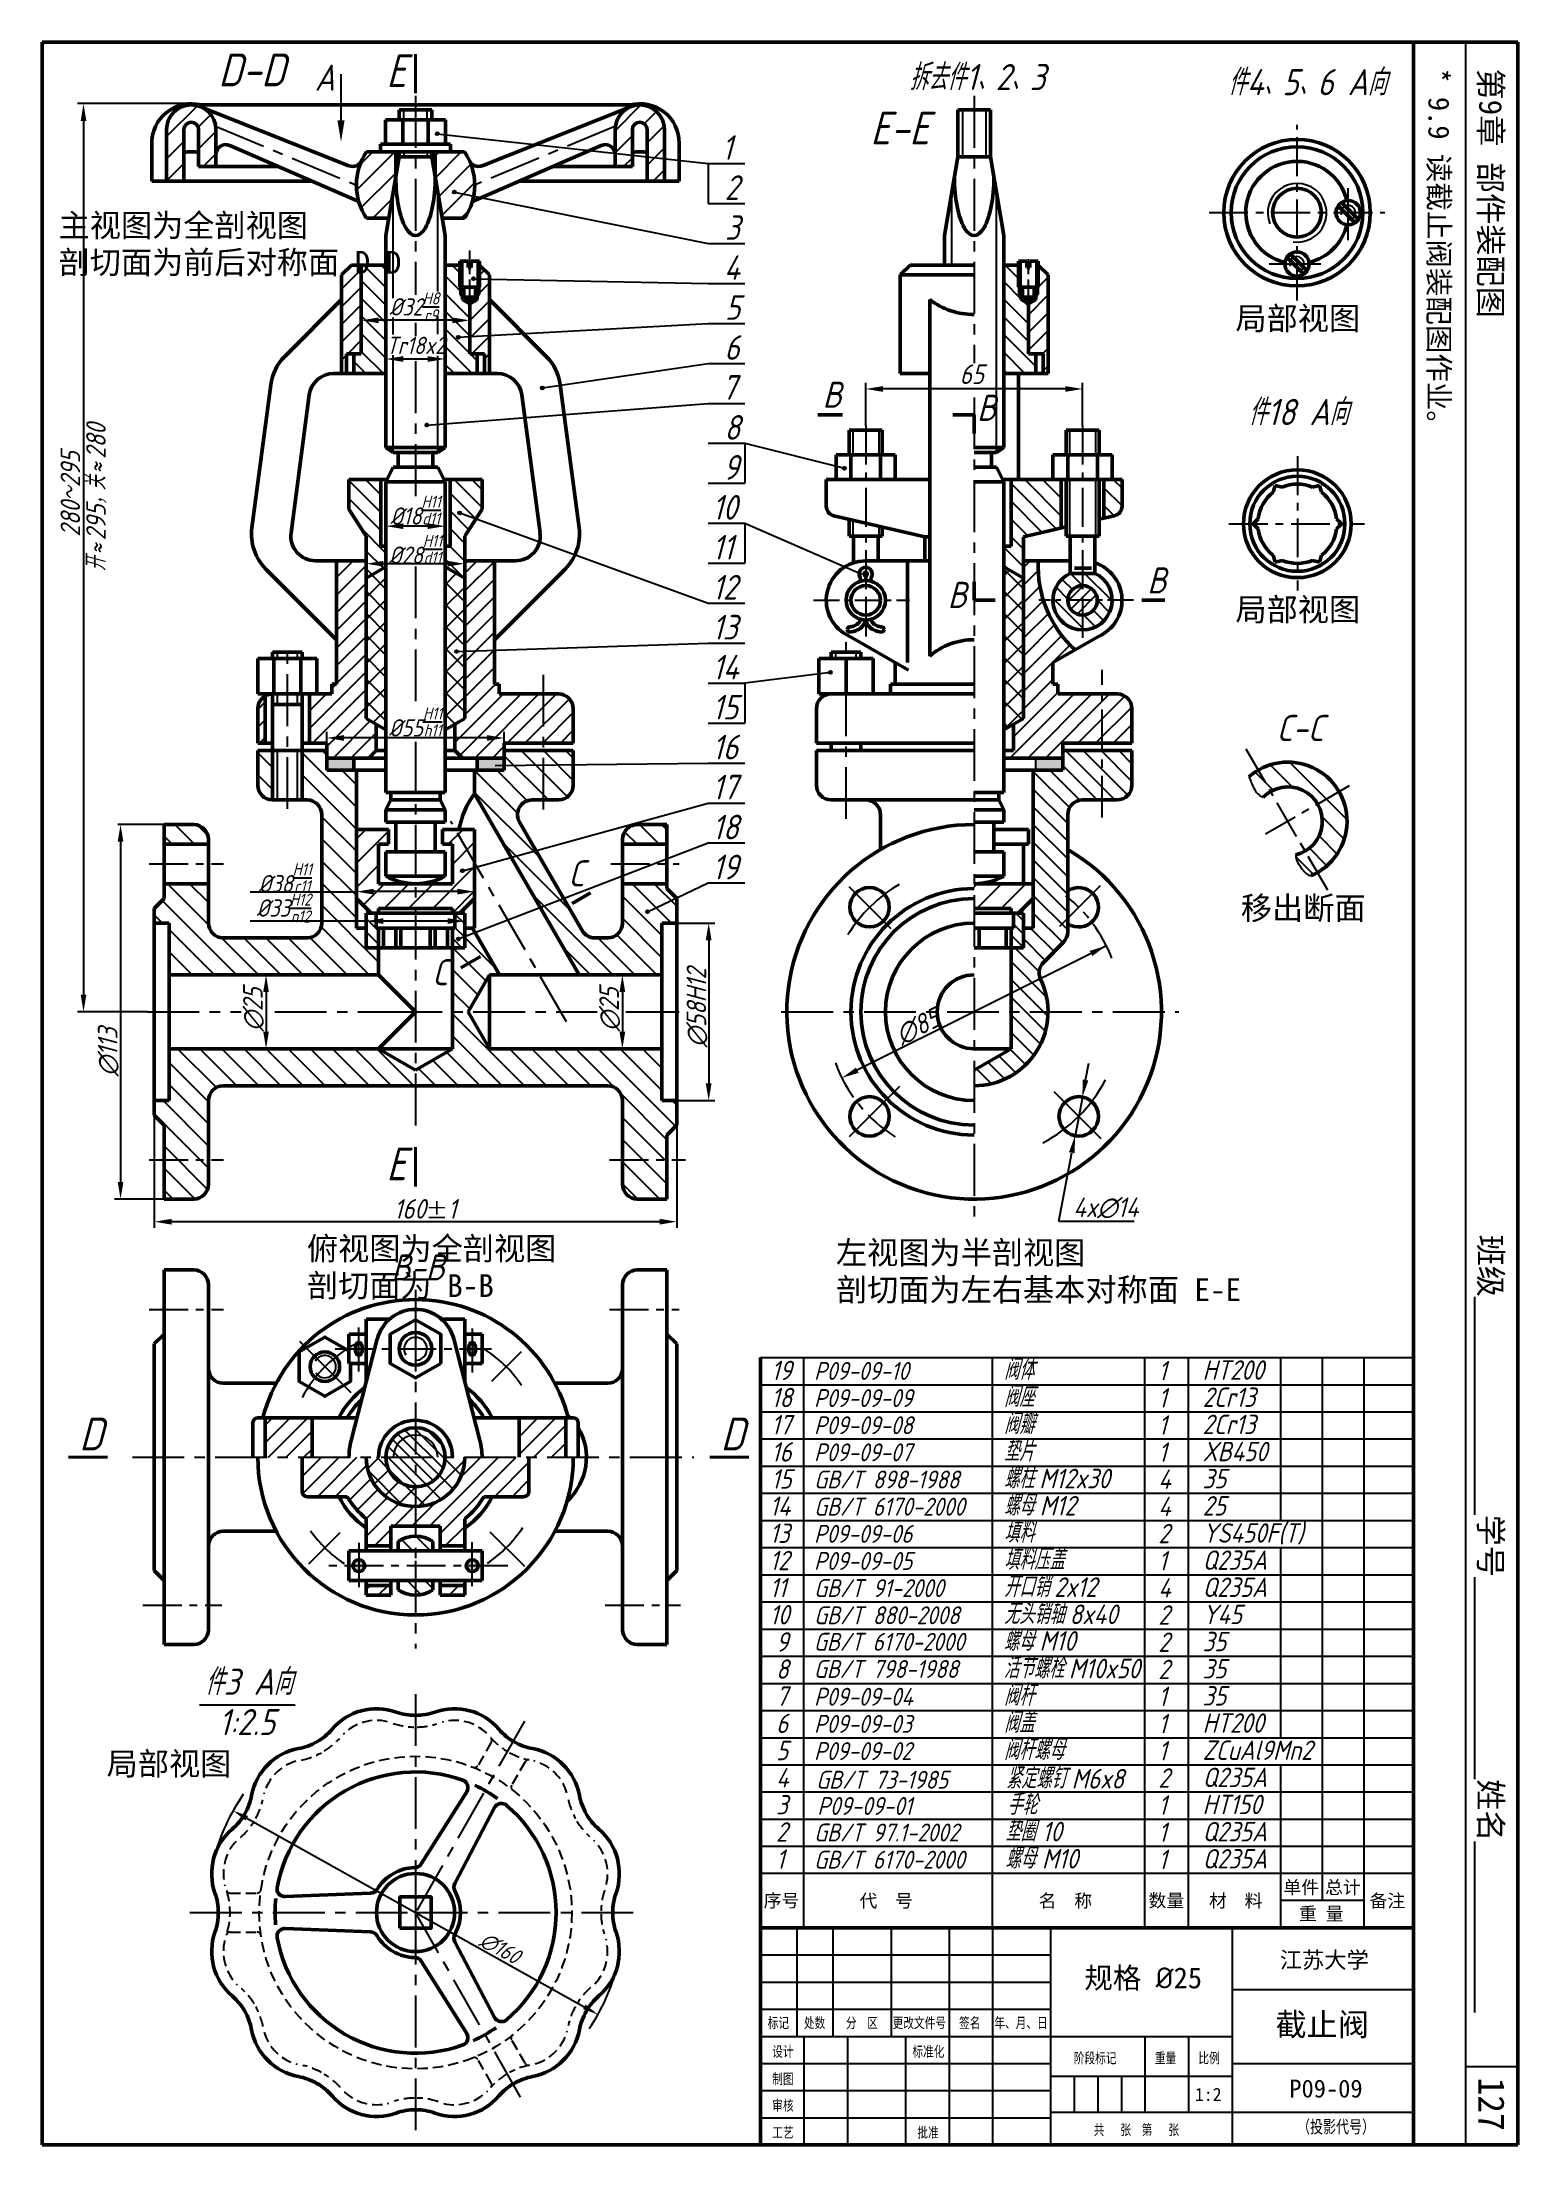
# Model space of a CAD drawing. Header units: millimetres. Extents: x 0 to 226, y 0 to 322.
import ezdxf

# ---------------------------------------------------------------- set-up
doc = ezdxf.new("R2010")
doc.units = ezdxf.units.MM
doc.header["$LTSCALE"] = 0.25
doc.linetypes.add('CENTER', pattern=[50.8, 31.75, -6.35, 6.35, -6.35])
doc.linetypes.add('HIDDEN', pattern=[9.525, 6.35, -3.175])
for name, color, linetype in [('点画线层', 7, 'CENTER'), ('答案', 1, 'Continuous'), ('细实线层', 7, 'Continuous'), ('虚线层', 7, 'HIDDEN')]:
    doc.layers.add(name, color=color, linetype=linetype)
doc.layers.add('粗实线层', color=7, linetype='Continuous', lineweight=50)
doc.styles.get("Standard").update_dxf_attribs({"font": 'gbeitc.shx', "height": 4, "bigfont": 'gbcbig.shx'})
doc.styles.add('宋体', font='', dxfattribs={"height": 3.5})
doc.styles.get('宋体').set_extended_font_data('SimSun')
pattern_1 = [(45, (285.2542, 336.4835), (-1.35551, 1.35551), [])]
pattern_2 = [(315, (285.2542, 336.4835), (1.35551, 1.35551), [])]
pattern_3 = [(315, (294.016, 336.4835), (1.35551, 1.35551), [])]
pattern_4 = [(45, (294.016, 336.4835), (-1.35551, 1.35551), [])]
pattern_5 = [(45, (285.2542, 328.7893), (-1.35551, 1.35551), [])]
pattern_6 = [(45, (-322, 6e-14), (-1.683798, 1.683798), []), (135, (-322, 6e-14), (-1.683798, -1.683798), [])]

msp = doc.modelspace()

# ---------------------------------------------------------------- texts
at = {"style": '宋体'}
for s, height, p in [('* 9.9 读截止阀装配图作业。', 3.2, (212.3, 317.95)), ('第9章 部件装配图', 3.5, (220.07, 317.95)), ('班级%%U              %%U学号%%U             %%U姓名%%U           ', 3.5, (220.07, 139.39)), ('127', 4, (219.96, 10.33))]:
    msp.add_text(s, height=height, rotation=270, dxfattribs=at).set_placement(p)
for s, height, p in [('序号', 2, (110.5, 36.42)), ('代  号', 2, (125.18, 36.39)), ('名  称', 2, (152.61, 36.39)), ('数量', 2, (169.44, 36.42)), ('材  料', 2, (178.7, 36.39)), ('单件', 2, (190.09, 38.45)), ('总计', 2, (196.47, 38.45)), ('备注', 2, (203.28, 36.39)), ('重 量', 2, (192.47, 34.41)), ('江苏大学', 2.5, (189.53, 27.08)), ('截止阀', 3.5, (188.86, 16.69)), ('P09-09', 2.75, (190.99, 7.26)), ('1:2', 2, (176.54, 6.74))]:
    msp.add_text(s, height=height, dxfattribs=at).set_placement(p)
at = {"style": '宋体', "width": 0.75}
for s, height, p in [('标记', 1.6, (111.11, 17.9)), ('处数', 1.6, (116.66, 17.9)), ('分  区', 1.6, (123.09, 17.9)), ('更改文件号', 1.6, (130.24, 17.9)), ('签名', 1.6, (140.41, 17.9)), ('年、月、日', 1.6, (145.82, 17.9)), ('设计', 1.6, (111.81, 13.51)), ('标准化', 1.6, (133.27, 13.51)), ('阶段标记', 1.6, (157.99, 12.51)), ('重量', 1.6, (170.4, 12.51)), ('比例', 1.6, (177.07, 12.51)), ('制图', 1.6, (111.81, 9.32)), ('审核', 1.6, (111.81, 5.25)), ('共   张  第   张', 1.6, (161.03, 1.53)), ('（投影代号）', 1.944, (192.18, 1.82)), ('工艺', 1.6, (111.81, 1.11)), ('批准', 1.6, (134.03, 1.11))]:
    msp.add_text(s, height=height, dxfattribs=at).set_placement(p)
at = {"insert": (57.19, 275.55), "char_height": 2.642, "attachment_point": 5}
msp.add_mtext('Tr18x2', dxfattribs=at)
at = {"layer": '答案'}
for s, p in [('D-D', (26.99, 315.23)), ('E', (52.72, 315.1)), ('E-E', (126.84, 306.32)), ('E', (52.72, 147.7)), ('D', (5.69, 106.36)), ('D', (103.9, 106.36))]:
    msp.add_text(s, height=5, dxfattribs=at).set_placement(p)
at = {"layer": '答案', "style": '宋体'}
for s, p in [('主视图为全剖视图', (2.53, 292.19)), ('剖切面为前后对称面 D-D', (2.53, 286.52)), ('局部视图', (182.74, 277.94)), ('局部视图', (182.74, 233.36)), ('移出断面', (183.57, 187.63)), ('俯视图为全剖视图', (40.56, 135.51)), ('左视图为半剖视图', (121.57, 134.89)), ('剖切面为 B-B', (40.56, 129.83)), ('剖切面为左右基本对称面 E-E', (121.57, 129.21)), ('局部视图', (9.89, 56.63))]:
    msp.add_text(s, height=3.5, dxfattribs=at).set_placement(p)
at = {"layer": '细实线层'}
for s, height, p in [('拆去件1、2、3', 4, (132.81, 314.64)), ('A', 4, (41.75, 314.55)), ('件4、5、6 A向', 4, (181.6, 313.86)), ('1', 3.77, (104.09, 303.95)), ('2', 3.77, (104.53, 297.83)), ('3', 3.77, (104.58, 291.71)), ('4', 3.77, (104.42, 285.59)), ('5', 3.77, (104.58, 279.47)), ('6', 3.77, (104.47, 273.35)), ('7', 3.77, (104.09, 267.23)), ('65', 3, (140.5, 269.64)), ('B', 4, (119.52, 266)), ('B', 4, (143.17, 264)), ('件18 A向', 4, (184.74, 263.35)), ('8', 3.77, (104.47, 261.11)), ('9', 3.77, (104.31, 254.99)), ('10', 3.774, (102.63, 248.87)), ('11', 3.774, (102.63, 242.75)), ('B', 4, (169.24, 237.57)), ('12', 3.774, (102.63, 236.63)), ('B', 4, (138.68, 235.35)), ('13', 3.774, (102.63, 230.51)), ('14', 3.774, (102.63, 224.39)), ('15', 3.774, (102.63, 218.27)), ('C-C', 4, (189.03, 214.97)), ('16', 3.774, (102.63, 212.15)), ('17', 3.774, (102.63, 206.03)), ('18', 3.774, (102.63, 199.91)), ('C', 4, (80.57, 192.72)), ('19', 3.774, (102.63, 193.79)), ('C', 4, (59.72, 177.58)), ('4x∅14', 3, (157.91, 142.08)), ('B-B', 4, (53.5, 132.37)), ('19', 2.97, (111.66, 117.12)), ('P09-09-10', 2.741, (118.22, 117.15)), ('阀体', 3.2, (147.29, 117.17)), ('1', 2.97, (170.93, 117.08)), ('HT200', 2.97, (177.71, 117.17)), ('18', 2.97, (111.66, 112.96)), ('阀座', 3.2, (147.29, 113.01)), ('2Cr13', 2.97, (177.71, 113.01)), ('P09-09-09', 2.741, (118.22, 112.99)), ('1', 2.97, (170.93, 112.92)), ('17', 2.97, (111.66, 108.8)), ('P09-09-08', 2.741, (118.22, 108.83)), ('阀瓣', 3.2, (147.29, 108.85)), ('1', 2.97, (170.93, 108.76)), ('2Cr13', 2.97, (177.71, 108.85)), ('16', 2.97, (111.66, 104.64)), ('P09-09-07', 2.741, (118.22, 104.68)), ('垫片', 3.2, (147.29, 104.69)), ('1', 2.97, (170.93, 104.6)), ('XB450', 2.97, (177.71, 104.69)), ('15', 2.97, (111.66, 100.49)), ('GB/T 898-1988', 2.7412, (118.22, 100.52)), ('螺柱', 3.2, (147.29, 100.54)), ('M12x30', 3, (152.71, 100.54)), ('4', 2.97, (170.93, 100.45)), ('35', 2.97, (177.71, 100.54)), ('螺母', 3.2, (147.29, 96.38)), ('14', 2.97, (111.42, 96.33)), ('GB/T 6170-2000', 2.7412, (118.22, 96.36)), ('M12', 3, (152.77, 96.38)), ('4', 2.97, (170.93, 96.29)), ('25', 2.97, (177.71, 96.38)), ('13', 2.97, (111.42, 92.17)), ('P09-09-06', 2.741, (118.22, 92.2)), ('填料', 3.2, (147.29, 92.22)), ('2', 2.97, (170.93, 92.13)), ('YS450F(T)', 2.97, (177.71, 92.22)), ('12', 2.97, (111.42, 88.01)), ('P09-09-05', 2.741, (118.22, 88.05)), ('填料压盖', 3.2, (147.29, 88.06)), ('1', 2.97, (170.93, 87.97)), ('Q235A', 2.97, (177.71, 88.06)), ('开口销', 3.2, (147.29, 83.91)), ('11', 2.97, (111.42, 83.86)), ('GB/T 91-2000', 2.7412, (118.22, 83.89)), ('2x12', 3, (154.99, 83.91)), ('4', 2.97, (170.93, 83.82)), ('Q235A', 2.97, (177.71, 83.91)), ('10', 2.97, (111.42, 79.7)), ('GB/T 880-2008', 2.7412, (118.22, 79.73)), ('无头销轴', 3.2, (147.29, 79.75)), ('8x40', 3, (157.34, 79.75)), ('2', 2.97, (170.93, 79.66)), ('Y45', 2.97, (177.71, 79.75)), ('9', 2.97, (112.4, 75.54)), ('GB/T 6170-2000', 2.7412, (118.18, 75.67)), ('螺母', 3.2, (147.25, 75.68)), ('M10', 3, (152.74, 75.68)), ('2', 2.97, (170.93, 75.5)), ('35', 2.97, (177.71, 75.59)), ('8', 2.97, (112.4, 71.38)), ('GB/T 798-1988', 2.7412, (118.18, 71.51)), ('活节螺栓', 3.2, (147.25, 71.45)), ('M10x50', 3, (157.24, 71.45)), ('2', 2.97, (170.93, 71.34)), ('35', 2.97, (177.71, 71.43)), ('件3 A向', 4, (24.95, 68.92)), ('7', 2.97, (112.4, 67.23)), ('P09-09-04', 2.741, (118.22, 67.26)), ('阀杆', 3.2, (147.29, 67.28)), ('1', 2.97, (170.93, 67.19)), ('35', 2.97, (177.71, 67.28)), ('1:2.5', 4, (27.05, 62.75)), ('6', 2.97, (112.4, 63.07)), ('P09-09-03', 2.741, (118.22, 63.1)), ('阀盖', 3.2, (147.29, 63.12)), ('1', 2.97, (170.93, 63.03)), ('HT200', 2.97, (177.71, 63.12)), ('5', 2.97, (112.4, 58.91)), ('P09-09-02', 2.741, (118.22, 58.94)), ('阀杆螺母', 3.2, (147.29, 58.96)), ('1', 2.97, (170.93, 58.87)), ('ZCuAl9Mn2 ', 2.97, (177.71, 58.96)), ('紧定螺钉', 3.2, (147.6, 54.57)), ('4', 2.97, (112.4, 54.75)), ('GB/T 73-1985', 2.7412, (118.53, 54.55)), ('M6x8', 3, (157.65, 54.57)), ('2', 2.97, (170.93, 54.71)), ('Q235A', 2.97, (177.71, 54.8)), ('3', 2.97, (112.4, 50.6)), ('P09-09-01', 2.741, (118.71, 50.53)), ('手轮', 3.2, (147.78, 50.55)), ('1', 2.97, (170.93, 50.56)), ('HT150', 2.97, (177.71, 50.65)), ('2', 2.97, (112.4, 46.44)), ('GB/T 97.1-2002', 2.7412, (118.22, 46.47)), ('垫圈', 3.2, (147.5, 46.49)), ('10', 3, (153.11, 46.49)), ('1', 2.97, (170.93, 46.4)), ('Q235A', 2.97, (177.71, 46.49)), ('1', 2.97, (112.4, 42.28)), ('螺母', 3.2, (147.5, 42.33)), ('M10', 3, (153.11, 42.33)), ('1', 2.97, (170.93, 42.24)), ('Q235A', 2.97, (177.71, 42.33)), ('GB/T 6170-2000', 2.7412, (118.22, 42.31))]:
    msp.add_text(s, height=height, dxfattribs=at).set_placement(p)
for s, height, rotation, p in [('280', 3, 90, (9.76, 258.17)), ('280～295', 3, 90, (5.83, 246.25)), ('≈', 3, 90, (9.76, 255.83)), ('295，关', 3, 90, (9.76, 245.69)), ('≈', 3, 90, (9.76, 243.45)), ('开', 3, 90, (9.76, 240.97)), ('∅58H12', 3, 90, (101.7, 168.06)), ('∅25', 3, 90, (33.78, 170.51)), ('∅25', 3, 90, (88.34, 170.51)), ('∅85', 3, 26.5512, (131.63, 168.44)), ('∅113', 3, 90, (11.55, 163.62)), ('∅160', 2.393, 330.8031, (66.8, 30.69))]:
    msp.add_text(s, height=height, rotation=rotation, dxfattribs=at).set_placement(p)
at = {"layer": '细实线层', "char_height": 2.6415, "attachment_point": 5}
for s, insert in [('\\A1;%%C32{\\H0.7x;\\SH8/r9;}', (57.02, 281.45)), ('%%C18{\\H0.7x;\\SH11/d11;}', (57.19, 250.32)), ('%%C28{\\H0.7x;\\SH11/d11;}', (57.19, 244.33)), ('%%C55{\\H0.7x;\\SH11/h11;}', (57.19, 217.89)), ('%%C38{\\H0.7x;\\SH11/c11;}', (37.23, 194.03)), ('\\A1;%%C33{\\H0.7x;\\SH12/n12;}', (37.02, 189.4))]:
    msp.add_mtext(s, dxfattribs=dict(at, insert=insert))
at = {"layer": '细实线层', "insert": (53.87, 144.83), "char_height": 3, "width": 18.5581, "attachment_point": 1}
msp.add_mtext('160{\\Ftxt|c134;\\H0.83333x;±}1', dxfattribs=at)
at = {"layer": '细实线层', "insert": (159.6, 27.18), "char_height": 3.2, "width": 21.8201, "attachment_point": 1, "style": '宋体'}
msp.add_mtext('规格 {\\fISOCPEUR|b0|i0|c0|p34;%%C}25', dxfattribs=at)

# ---------------------------------------------------------------- hatches: boundary and pattern name
at = {"layer": '粗实线层'}
h = msp.add_hatch(color=256, dxfattribs=at)
h.paths.add_polyline_path([(70.77, 210.49), (70.77, 212.37), (66.62, 212.37), (66.62, 210.49)])
h.paths.add_polyline_path([(47.75, 210.49), (47.75, 212.37), (43.6, 212.37), (43.6, 210.49)])
msp.add_hatch(color=256, dxfattribs=at).paths.add_polyline_path([(152.16, 212.37), (152.16, 210.49), (156.31, 210.49), (156.31, 212.37)])
at = {"layer": '细实线层'}
h = msp.add_hatch(dxfattribs=at)
h.set_pattern_fill('ANSI31', color=256, scale=0.754717, style=0)
h.set_pattern_definition([(45, (285.2542, 336.4835), (-1.694388, 1.694388), [])])
h.paths.add_polyline_path([(95.3, 308.6, 1), (87.75, 308.6), (87.75, 302.94), (90.39, 302.94), (90.39, 308.6, -1), (92.66, 308.6), (92.66, 300.68), (95.3, 300.68)])
h.paths.add_polyline_path([(64.68, 305.2), (60.21, 305.2), (60.21, 301.32), (61.27, 295.02), (64.68, 295.02, 0.307916)])
h.paths.add_polyline_path([(54.17, 301.32), (54.17, 305.2), (49.7, 305.2, 0.307916), (49.7, 295.02), (53.1, 295.02)])
h.paths.add_polyline_path([(23.98, 302.94), (26.62, 302.94), (26.62, 308.6, 1), (19.07, 308.6), (19.07, 300.68), (21.72, 300.68), (21.72, 308.6, -1), (23.98, 308.6)])
h = msp.add_hatch(color=256, dxfattribs=at)
edge = h.paths.add_edge_path()
edge.add_arc((60.51, 307.97), 0.226, 0, 360)
h = msp.add_hatch(color=256, dxfattribs=at)
edge = h.paths.add_edge_path()
edge.add_arc((63.11, 299.04), 0.226, 0, 360)
h = msp.add_hatch(dxfattribs=at)
h.set_pattern_fill('ANSI31', color=256, scale=0.603774, style=0)
h.set_pattern_definition(pattern_1)
h.paths.add_polyline_path([(68.51, 286.34), (67, 287.85), (67, 284.45), (67, 283.32), (66.62, 283.32), (66.62, 282.56), (65.49, 281.91), (65.49, 281.69), (65.49, 274.26), (67.75, 274.26), (67.75, 271.24), (68.51, 271.24)])
h.paths.add_polyline_path([(45.87, 271.24), (46.62, 271.24), (46.62, 274.26), (48.89, 274.26), (48.89, 287.85), (47.38, 287.85), (45.87, 286.34)])
h.paths.add_polyline_path([(67, 284.45), (66.62, 284.45), (66.62, 283.32), (67, 283.32)], flags=17)
h = msp.add_hatch(dxfattribs=at)
h.set_pattern_fill('ANSI31', color=256, scale=0.603774, angle=-90, style=0)
h.set_pattern_definition(pattern_2)
h.paths.add_polyline_path([(61.72, 271.24), (66.62, 271.24), (66.62, 274.26), (65.49, 274.26), (65.49, 281.91), (64.36, 282.56), (64.36, 283.32), (63.98, 283.32), (63.98, 284.45), (63.98, 287.85), (61.72, 287.85)])
h.paths.add_polyline_path([(52.66, 287.85), (48.89, 287.85), (48.89, 274.26), (47.75, 274.26), (47.75, 271.24), (52.66, 271.24)])
h = msp.add_hatch(dxfattribs=at)
h.set_pattern_fill('ANSI31', color=256, scale=0.603774, angle=-90, style=0)
h.set_pattern_definition(pattern_3)
h.paths.add_polyline_path([(147.26, 271.24), (152.16, 271.24), (152.16, 274.26), (151.03, 274.26), (151.03, 281.91), (149.9, 282.56), (149.9, 283.32), (149.52, 283.32), (149.52, 284.45), (149.52, 287.85), (147.26, 287.85)])
h = msp.add_hatch(dxfattribs=at)
h.set_pattern_fill('ANSI31', color=256, scale=0.603774, style=0)
h.set_pattern_definition(pattern_4)
h.paths.add_polyline_path([(154.05, 271.24), (154.05, 286.34), (152.54, 287.85), (152.54, 284.45), (152.54, 283.32), (152.16, 283.32), (152.16, 282.56), (151.03, 281.91), (151.03, 281.69), (151.03, 274.26), (153.3, 274.26), (153.3, 271.24)])
h.paths.add_polyline_path([(152.54, 283.32), (152.54, 284.45), (152.16, 284.45), (152.16, 283.32)], flags=17)
h = msp.add_hatch(color=256, dxfattribs=at)
edge = h.paths.add_edge_path()
edge.add_arc((66.07, 285.76), 0.226, 0, 360)
h = msp.add_hatch(color=256, dxfattribs=at)
edge = h.paths.add_edge_path()
edge.add_arc((63.74, 276.8), 0.226, 0, 360)
h = msp.add_hatch(color=256, dxfattribs=at)
edge = h.paths.add_edge_path()
edge.add_arc((76.61, 269.03), 0.226, 0, 360)
h = msp.add_hatch(color=256, dxfattribs=at)
edge = h.paths.add_edge_path()
edge.add_arc((58.93, 263.35), 0.226, 0, 360)
h = msp.add_hatch(dxfattribs=at)
h.set_pattern_fill('ANSI31', color=256, scale=0.603774, angle=-90, style=0)
h.set_pattern_definition(pattern_2)
h.paths.add_polyline_path([(62.47, 244.83), (61.72, 244.83), (61.72, 241.66), (64.73, 239.92), (64.73, 246.34), (67.38, 250.49), (67.38, 255.02), (62.47, 255.02)])
h.paths.add_polyline_path([(47, 250.49), (49.64, 246.34), (49.64, 239.92), (52.66, 241.66), (52.66, 244.83), (51.9, 244.83), (51.9, 255.02), (47, 255.02)])
h = msp.add_hatch(color=256, dxfattribs=at)
edge = h.paths.add_edge_path()
edge.add_arc((122.87, 256.73), 0.226, 0, 360)
h = msp.add_hatch(dxfattribs=at)
h.set_pattern_fill('ANSI31', color=256, scale=0.603774, angle=-90, style=0)
h.set_pattern_definition(pattern_3)
h.paths.add_polyline_path([(165.37, 255.02), (162.6, 255.02), (162.6, 249.09), (164.2, 249.46, 0.349242), (165.37, 250.93)])
h.paths.add_polyline_path([(148.39, 255.02), (148.39, 244.83), (147.26, 244.83), (147.26, 241.66), (150.28, 239.92), (150.28, 246.25), (156.06, 247.58), (156.06, 255.02)])
h = msp.add_hatch(color=256, dxfattribs=at)
edge = h.paths.add_edge_path()
edge.add_arc((63.95, 249.9), 0.226, 0, 360)
h = msp.add_hatch(dxfattribs=at)
h.set_pattern_fill('ANSI31', color=256, scale=0.603774, style=0)
h.set_pattern_definition(pattern_1)
h.paths.add_polyline_path([(70.77, 212.37), (70.77, 214.64), (76.81, 214.64), (76.81, 222.19), (70.02, 222.19), (70.02, 223.69), (69.26, 223.69), (69.26, 242.56), (64.73, 242.56), (64.73, 218.41), (63.22, 217.54), (63.22, 213.51), (64.36, 212.37)])
h.paths.add_polyline_path([(81.34, 214.64), (81.34, 219.92, 0.414214), (79.07, 222.19), (76.81, 222.19), (76.81, 214.64)])
h.paths.add_polyline_path([(50.02, 212.37), (51.15, 213.51), (51.15, 217.54), (49.64, 218.41), (49.64, 242.56), (45.11, 242.56), (45.11, 223.69), (44.36, 223.69), (44.36, 222.19), (40.96, 222.19), (40.96, 214.64), (43.6, 214.64), (43.6, 212.37)])
h.paths.add_polyline_path([(34.17, 214.64), (34.17, 221.88, 0.267949), (33.04, 219.92), (33.04, 214.64)])
h = msp.add_hatch(dxfattribs=at)
h.set_pattern_fill('ANSI37', color=256, scale=0.75, style=0)
h.set_pattern_definition(pattern_6)
h.paths.add_polyline_path([(52.66, 241.66), (49.64, 239.92), (49.64, 218.41), (52.66, 216.67)])
h.paths.add_polyline_path([(64.73, 239.92), (61.72, 241.66), (61.72, 216.67), (64.73, 218.41), (64.73, 228.73), (63.7, 228.69, -1.016651), (63.25, 228.68, -0.983621), (63.7, 228.69), (64.73, 228.73)])
h = msp.add_hatch(dxfattribs=at)
h.set_pattern_fill('ANSI31', color=256, scale=0.603774, style=0)
h.set_pattern_definition(pattern_4)
h.paths.add_polyline_path([(162.35, 214.64), (162.35, 222.19), (155.56, 222.19), (155.56, 223.69), (154.8, 223.69), (154.8, 226.98), (158.2, 228.94, -0.225093), (152.55, 242.56), (150.28, 242.56), (150.28, 218.41), (148.77, 217.54), (148.77, 213.51), (147.26, 213.51), (147.26, 212.37), (156.31, 212.37), (156.31, 214.64)])
h.paths.add_polyline_path([(166.88, 219.92, 0.414214), (164.62, 222.19), (162.35, 222.19), (162.35, 214.64), (166.88, 214.64)])
h = msp.add_hatch(dxfattribs=at)
h.set_pattern_fill('ANSI37', color=256, scale=0.75, style=0)
h.set_pattern_definition(pattern_6)
h.paths.add_polyline_path([(150.28, 239.92), (147.26, 241.66), (147.26, 216.67), (150.28, 218.41)])
h = msp.add_hatch(dxfattribs=at)
h.set_pattern_fill('ANSI31', color=256, scale=0.483019, angle=270, style=0)
h.set_pattern_definition([(315, (15.8215, 76.4957), (1.084408, 1.084408), [])])
h.paths.add_polyline_path([(163.86, 236.52), (161.6, 236.52, -0.414214), (159.33, 234.26), (159.33, 232, 0.414214)])
h.paths.add_polyline_path([(157.07, 236.52), (154.8, 236.52, 0.414214), (159.33, 232), (159.33, 234.26, -0.414214)])
h.paths.add_polyline_path([(161.22, 240.64), (159.33, 240.64), (159.33, 238.79, -0.414214), (161.6, 236.52), (163.86, 236.52, 0.293253)])
h.paths.add_polyline_path([(159.33, 238.79), (159.33, 240.64), (157.45, 240.64, 0.293253), (154.8, 236.52), (157.07, 236.52, -0.414214)], flags=17)
h = msp.add_hatch(dxfattribs=at)
h.set_pattern_fill('ANSI31', color=256, scale=0.377358, style=0)
h.set_pattern_definition([(45, (15.8215, 76.4957), (-0.847194, 0.847194), [])])
edge = h.paths.add_edge_path()
edge.add_arc((159.33, 236.52), 2.26, 0, 360)
h = msp.add_hatch(color=256, dxfattribs=at)
edge = h.paths.add_edge_path()
edge.add_arc((63.47, 228.68), 0.226, 0, 360)
h = msp.add_hatch(color=256, dxfattribs=at)
edge = h.paths.add_edge_path()
edge.add_arc((120.71, 225.48), 0.226, 0, 360)
h = msp.add_hatch(dxfattribs=at)
h.set_pattern_fill('ANSI31', color=256, scale=0.754717, angle=270, style=0)
h.set_pattern_definition([(315, (7.0597, 76.4957), (1.694388, 1.694388), [])])
h.paths.add_polyline_path([(95.68, 199.17), (95.68, 202.19), (91.15, 202.19, 0.414214), (88.89, 199.92), (88.89, 199.17)], flags=16)
h.paths.add_polyline_path([(94.92, 187.09), (97.19, 187.09), (97.19, 190.86), (95.68, 192.37), (95.68, 193.13), (88.89, 193.13), (88.89, 187.09, -0.414214), (86.62, 184.83), (83.35, 184.83), (73.11, 202.56, -0.57735), (75.07, 205.96), (76.81, 205.96), (76.81, 213.51), (70.77, 213.51), (70.77, 210.49), (66.24, 210.49), (66.24, 206.9), (82.26, 179.17), (94.92, 179.17)])
h.paths.add_polyline_path([(76.81, 205.96), (79.07, 205.96, 0.414214), (81.34, 208.22), (81.34, 213.51), (76.81, 213.51)], flags=17)
h.paths.add_polyline_path([(94.92, 167.85), (68.51, 167.85), (65.24, 173.51), (62.85, 173.51), (62.85, 167.85), (57.19, 164.58), (57.19, 162.19), (86.62, 162.19, -0.414214), (88.89, 159.92), (88.89, 150.86), (95.68, 150.86), (95.68, 154.64), (97.19, 156.15), (97.19, 159.92), (94.92, 159.92)])
h.paths.add_polyline_path([(95.68, 144.83), (95.68, 150.86), (88.89, 150.86), (88.89, 147.09, 0.414214), (91.15, 144.83)])
h.paths.add_polyline_path([(68.51, 179.17), (70.06, 179.17), (65.92, 186.34), (64.73, 186.34), (64.73, 183.32), (62.85, 183.32), (62.85, 173.51), (65.24, 173.51)])
h.paths.add_polyline_path([(57.19, 162.19), (57.19, 164.58), (51.53, 167.85), (19.45, 167.85), (19.45, 159.92), (17.19, 159.92), (17.19, 157.66), (18.7, 156.15), (18.7, 150.86), (25.49, 150.86), (25.49, 159.92, -0.414214), (27.75, 162.19)])
h.paths.add_polyline_path([(23.22, 144.83, 0.414214), (25.49, 147.09), (25.49, 150.86), (18.7, 150.86), (18.7, 144.83)])
h.paths.add_polyline_path([(51.53, 179.17), (51.53, 183.32), (49.64, 183.32), (49.64, 186.34), (48.13, 186.34), (48.13, 187.05), (42.85, 187.05), (42.85, 184.83), (27.75, 184.83, -0.414214), (25.49, 187.09), (25.49, 193.13), (18.7, 193.13), (18.7, 190.86), (17.19, 189.35), (17.19, 187.09), (19.45, 187.09), (19.45, 179.17)])
h.paths.add_polyline_path([(25.49, 199.17), (25.49, 199.92, 0.414214), (23.22, 202.19), (18.7, 202.19), (18.7, 199.17)])
h.paths.add_polyline_path([(42.85, 191.82), (42.85, 187.05), (48.13, 187.05), (48.13, 191.82)], flags=16)
h.paths.add_polyline_path([(42.85, 191.82), (48.13, 191.82), (48.13, 192.85), (48.13, 210.49), (43.6, 210.49), (43.6, 213.51), (39.83, 213.51), (39.83, 205.96), (40.58, 205.96, -0.414214), (42.85, 203.69)])
h.paths.add_polyline_path([(35.3, 213.51), (33.04, 213.51), (33.04, 208.22, 0.414214), (35.3, 205.96)])
h = msp.add_hatch(dxfattribs=at)
h.set_pattern_fill('ANSI31', color=256, scale=0.603774, angle=-90, style=0)
h.set_pattern_definition(pattern_3)
h.paths.add_polyline_path([(166.88, 208.22), (166.88, 213.51), (162.35, 213.51), (162.35, 205.96), (164.62, 205.96, 0.414214)])
h.paths.add_polyline_path([(157.07, 187.85), (157.07, 203.69, -0.414214), (159.33, 205.96), (162.35, 205.96), (162.35, 213.51), (156.31, 213.51), (156.31, 210.49), (151.79, 210.49), (151.79, 186.34), (150.28, 186.34), (150.28, 183.32), (148.39, 183.32), (148.39, 179.17)])
h.paths.add_polyline_path([(154.05, 173.51, 0.114409), (152.89, 178.49, -0.320617), (153.33, 181.08), (156.41, 184.16, 0.198912), (157.07, 185.76), (157.07, 187.85), (148.39, 179.17), (148.39, 173.51)])
h.paths.add_polyline_path([(154.05, 173.51), (148.39, 173.51), (148.39, 167.85), (150.73, 165.5, 0.198912)])
h.paths.add_polyline_path([(150.73, 165.5), (148.39, 167.85), (142.73, 164.58), (142.73, 162.19, 0.198912)])
h = msp.add_hatch(dxfattribs=at)
h.set_pattern_fill('ANSI31', color=256, scale=0.754717, angle=-90, style=0)
h.set_pattern_definition([(315, (355.5088, 416.63), (1.694388, 1.694388), [])])
edge = h.paths.add_edge_path()
edge.add_spline(control_points=[(184.8, 209.49), (185.09, 208.92), (185.42, 207.7), (186.36, 206.55), (187, 206.38)], knot_values=[0, 0, 0, 0, 1.906772, 3.886429, 3.886429, 3.886429, 3.886429], degree=3, periodic=0)
edge.add_arc((190.77, 202.68), 5.28, 120, 135.5396, ccw=False)
edge.add_line((188.13, 207.25), (186.24, 210.52))
edge.add_arc((190.77, 202.68), 9.06, 120, 131.2359)
h.paths.add_polyline_path([(195.35, 205.32), (198.61, 207.2, 0.414214), (186.24, 210.52), (188.13, 207.25, -0.414214)])
h.paths.add_polyline_path([(198.61, 207.2), (195.35, 205.32, -0.414214), (193.41, 198.1), (195.3, 194.83, 0.414214)])
edge = h.paths.add_edge_path()
edge.add_spline(control_points=[(191.97, 197.53), (191.97, 196.74), (192.76, 195.58), (193.77, 194.35), (194.35, 194.35)], knot_values=[0, 0, 0, 0, 2.378017, 4.093495, 4.093495, 4.093495, 4.093495], degree=3, periodic=0)
edge.add_arc((190.77, 202.68), 9.06, 293.2534, 300)
edge.add_line((195.3, 194.83), (193.41, 198.1))
edge.add_arc((190.77, 202.68), 5.28, 283.1483, 300, ccw=False)
h = msp.add_hatch(dxfattribs=at)
h.set_pattern_fill('ANSI31', color=256, scale=0.830189, style=0)
h.set_pattern_definition([(45, (285.2542, 336.4835), (-1.863827, 1.863827), [])])
h.paths.add_polyline_path([(66.24, 190.86), (66.24, 201.43), (61.34, 201.43), (61.34, 199.17), (62.85, 199.17), (62.85, 193.13), (57.19, 193.13), (57.19, 189.35), (62.85, 189.35), (62.85, 188.6), (63.98, 188.6)])
h.paths.add_polyline_path([(50.39, 188.6), (51.53, 188.6), (51.53, 189.35), (57.19, 189.35), (57.19, 193.13), (51.53, 193.13), (51.53, 199.17), (53.04, 199.17), (53.04, 201.43), (48.13, 201.43), (48.13, 190.86)])
h = msp.add_hatch(color=256, dxfattribs=at)
edge = h.paths.add_edge_path()
edge.add_arc((64.36, 195.11), 0.226, 0, 360)
h = msp.add_hatch(dxfattribs=at)
h.set_pattern_fill('ANSI31', color=256, scale=0.830189, style=0)
h.set_pattern_definition([(45, (294.016, 336.4835), (-1.863827, 1.863827), [])])
h.paths.add_polyline_path([(149.52, 188.6), (151.79, 190.86), (151.79, 193.13), (142.73, 193.13), (142.73, 189.35), (148.39, 189.35), (148.39, 188.6)])
h = msp.add_hatch(dxfattribs=at)
h.set_pattern_fill('ANSI31', color=256, scale=0.45283, angle=-90, style=0)
h.set_pattern_definition([(315, (285.2542, 336.4835), (1.016633, 1.016633), [])])
h.paths.add_polyline_path([(62.85, 183.32), (64.73, 183.32), (64.73, 188.6), (63.22, 188.6), (63.22, 186.34), (62.85, 186.34)])
h.paths.add_polyline_path([(49.64, 183.32), (51.53, 183.32), (51.53, 186.34), (51.15, 186.34), (51.15, 188.6), (49.64, 188.6)])
h = msp.add_hatch(color=256, dxfattribs=at)
edge = h.paths.add_edge_path()
edge.add_arc((92.72, 188.83), 0.226, 0, 360)
h = msp.add_hatch(dxfattribs=at)
h.set_pattern_fill('ANSI31', color=256, scale=0.45283, angle=-90, style=0)
h.set_pattern_definition([(315, (294.0159, 336.4835), (1.016633, 1.016633), [])])
h.paths.add_polyline_path([(150.28, 183.32), (150.28, 188.6), (148.77, 188.6), (148.77, 186.34), (148.39, 186.34), (148.39, 183.32)])
h = msp.add_hatch(color=256, dxfattribs=at)
edge = h.paths.add_edge_path()
edge.add_arc((63.77, 184.66), 0.226, 0, 360)
h = msp.add_hatch(dxfattribs=at)
h.set_pattern_fill('ANSI31', color=256, scale=0.603774, style=0)
h.set_pattern_definition(pattern_5)
h.paths.add_polyline_path([(80.21, 105.3), (80.21, 111.34), (73.04, 111.34), (73.04, 105.3)])
h.paths.add_polyline_path([(34.17, 111.34), (34.17, 105.3), (41.34, 105.3), (41.34, 111.34)])
h = msp.add_hatch(dxfattribs=at)
h.set_pattern_fill('ANSI31', color=256, scale=0.377358, angle=-90, style=0)
h.set_pattern_definition([(315, (285.2542, 328.7893), (0.847194, 0.847194), [])])
h.paths.add_polyline_path([(60.58, 105.3), (61.72, 105.3, 0.414214), (57.19, 109.83), (57.19, 108.7, -0.414214)])
h.paths.add_polyline_path([(57.19, 108.7), (57.19, 105.3), (60.58, 105.3, 0.414214)], flags=17)
h.paths.add_polyline_path([(57.19, 105.3), (57.19, 100.77, 0.414214), (61.72, 105.3)])
h.paths.add_polyline_path([(52.66, 105.3, 0.414214), (57.19, 100.77), (57.19, 105.3)])
h.paths.add_polyline_path([(53.79, 105.3), (57.19, 105.3), (57.19, 108.7, 0.414214)], flags=16)
h.paths.add_polyline_path([(57.19, 108.7), (57.19, 109.83, 0.414214), (52.66, 105.3), (53.79, 105.3, -0.414214)])
h = msp.add_hatch(dxfattribs=at)
h.set_pattern_fill('ANSI31', color=256, scale=0.603774, style=0)
h.set_pattern_definition(pattern_5)
h.paths.add_polyline_path([(67.64, 99.26), (73.79, 99.26, 0.414214), (74.55, 100.02), (74.55, 105.3), (64.73, 105.3, -0.414214), (57.19, 97.75), (57.19, 94.73), (60.96, 94.73), (60.96, 91.72), (64.73, 91.72), (64.73, 95.87, 0.093286)])
h.paths.add_polyline_path([(46.73, 99.26, 0.093286), (49.64, 95.87), (49.64, 91.72), (53.41, 91.72), (53.41, 94.73), (57.19, 94.73), (57.19, 97.75, -0.414214), (49.64, 105.3), (39.83, 105.3), (39.83, 100.02, 0.414214), (40.58, 99.26)])
h.paths.add_polyline_path([(64.73, 84.17), (64.73, 85.68), (60.96, 85.68), (60.96, 84.17)])
h.paths.add_polyline_path([(49.64, 85.68), (49.64, 84.17), (53.41, 84.17), (53.41, 85.68)])
h = msp.add_hatch(dxfattribs=at)
h.set_pattern_fill('ANSI31', color=256, scale=0.754717, angle=-90, style=0)
h.set_pattern_definition([(315, (285.2542, 328.7893), (1.694388, 1.694388), [])])
h.paths.add_polyline_path([(64.73, 105.3), (61.72, 105.3, -0.414214), (57.19, 100.77), (57.19, 97.75, 0.414214)])
h.paths.add_polyline_path([(57.19, 97.75), (57.19, 100.77, -0.414214), (52.66, 105.3), (49.64, 105.3, 0.414214)])
h = msp.add_hatch(dxfattribs=at)
h.set_pattern_fill('ANSI31', color=256, scale=0.754717, style=0)
h.set_pattern_definition([(45, (285.2542, 328.7893), (-1.694388, 1.694388), [])])
h.paths.add_polyline_path([(57.19, 100.77), (57.19, 97.75, 0.414214), (64.73, 105.3), (61.72, 105.3, -0.414214)])
h.paths.add_polyline_path([(52.66, 105.3), (49.64, 105.3, 0.414214), (57.19, 97.75), (57.19, 100.77, -0.414214)])
h = msp.add_hatch(dxfattribs=at)
h.set_pattern_fill('ANSI31', color=256, scale=0.603774, angle=-90, style=0)
h.set_pattern_definition([(315, (285.2542, 328.7893), (1.35551, 1.35551), [])])
h.paths.add_polyline_path([(57.19, 93.23, 0.156977), (54.55, 92.38), (54.55, 90.96), (57.19, 90.96)])
h.paths.add_polyline_path([(59.83, 90.96), (59.83, 92.38, 0.156977), (57.19, 93.23), (57.19, 90.96)])
h.paths.add_polyline_path([(57.19, 86.43), (57.19, 84.17, 0.156977), (59.83, 85.02), (59.83, 86.43)])
h.paths.add_polyline_path([(54.55, 86.43), (54.55, 85.02, 0.156977), (57.19, 84.17), (57.19, 86.43)])
h = msp.add_hatch(color=256, dxfattribs=at)
h.paths.add_polyline_path([(65.87, 88.7), (65.87, 89.6, 0.414214), (64.96, 88.7)])
h.paths.add_polyline_path([(66.77, 88.7, 0.414214), (65.87, 89.6), (65.87, 88.7)])
h.paths.add_polyline_path([(66.77, 88.7), (65.87, 88.7), (65.87, 87.79, 0.414214)])
h.paths.add_polyline_path([(65.87, 87.79), (65.87, 88.7), (64.96, 88.7, 0.414214)])
h.paths.add_polyline_path([(49.41, 88.7, 0.414214), (48.51, 89.6), (48.51, 88.7)])
h.paths.add_polyline_path([(49.41, 88.7), (48.51, 88.7), (48.51, 87.79, 0.414214)])
h.paths.add_polyline_path([(48.51, 87.79), (48.51, 88.7), (47.6, 88.7, 0.414214)])
h.paths.add_polyline_path([(48.51, 88.7), (48.51, 89.6, 0.414214), (47.6, 88.7)])

# ---------------------------------------------------------------- linework, layer by layer
at = {"lineweight": 50}
for p, q in [((0, 322), (0, 0)), ((226, 322), (0, 322)), ((210, 0), (210, 322)), ((226, 0), (226, 322)), ((210, 33.26), (110, 33.26)), ((110, 33.26), (110, 0)), ((0, 0), (226, 0))]:
    msp.add_line(p, q, dxfattribs=at)
for p, q in [((218, 0), (218, 322)), ((55.3, 273.47), (59.07, 273.47)), ((150.28, 218.41), (150.28, 246.25)), ((150.28, 218.41), (148.77, 217.54)), ((152.16, 210.49), (152.16, 212.37)), ((51.15, 186.34), (57.19, 186.34)), ((57.19, 186.34), (63.22, 186.34)), ((142.73, 186.34), (148.77, 186.34)), ((142.73, 186.34), (148.77, 186.34)), ((150.28, 186.34), (151.79, 186.34)), ((150.28, 183.32), (150.28, 186.34)), ((142.73, 183.32), (150.28, 183.32)), ((148.39, 183.32), (148.39, 167.85)), ((210, 41.58), (110, 41.58)), ((202.47, 37.42), (189.68, 37.42)), ((115.56, 33.26), (115.56, 16.63)), ((121.11, 33.26), (121.11, 16.63)), ((130, 33.26), (130, 16.63)), ((138.89, 33.26), (138.89, 0)), ((145.56, 33.26), (145.56, 0)), ((154.44, 33.26), (154.44, 0)), ((182.22, 33.26), (182.22, 0)), ((110, 29.1), (154.44, 29.1)), ((110, 24.95), (154.44, 24.95)), ((182.22, 23.82), (210, 23.82)), ((110, 20.79), (154.44, 20.79)), ((110, 16.63), (182.22, 16.63)), ((116.67, 16.63), (116.67, 0)), ((123.33, 16.63), (123.33, 0)), ((132.22, 16.63), (132.22, 0)), ((168.89, 16.63), (168.89, 5)), ((175.56, 16.63), (175.56, 5)), ((110, 12.47), (154.44, 12.47)), ((154.44, 10.55), (182.22, 10.55)), ((158.06, 10.55), (158.06, 5)), ((161.67, 10.55), (161.67, 5)), ((165.28, 10.55), (165.28, 5)), ((182.22, 12.47), (210, 12.47)), ((218, 12), (226, 12)), ((110, 8.32), (154.44, 8.32)), ((110, 4.16), (154.44, 4.16)), ((154.44, 5), (210, 5)), ((182.22, 5), (188.2, 5)), ((182.22, 5), (188.2, 5))]:
    msp.add_line(p, q)
msp.add_arc((74.25, 105.3), 9.1, 41.5734, 47.5917)
for points in [[(55.3, 273.91), (55.3, 273.03), (52.66, 273.47)], [(59.07, 273.91), (59.07, 273.03), (61.72, 273.47)]]:
    msp.add_solid(points)
at = {"layer": '点画线层'}
for p, q in [((57.19, 313.75), (57.19, 283.31)), ((142.73, 313.75), (142.73, 272.81)), ((26.58, 309.13), (48.13, 300.11)), ((87.79, 309.13), (66.24, 300.11)), ((200.02, 291.67), (200.02, 299.74)), ((187.89, 288.02), (196.21, 288.02)), ((57.19, 278.99), (57.19, 276.97)), ((57.19, 273.12), (57.19, 251.64)), ((142.73, 267.59), (142.73, 140.79)), ((57.19, 241.7), (57.19, 219.51)), ((37.56, 204.57), (37.56, 229.44)), ((123.11, 203.04), (123.11, 230.12)), ((76.81, 204.48), (76.81, 225.88)), ((57.19, 214.84), (57.19, 154.7)), ((80.31, 171.98), (62.58, 202.68)), ((16.14, 173.51), (30.5, 173.51)), ((35.64, 173.51), (53.32, 173.51)), ((53.32, 173.51), (85.01, 173.51)), ((89.41, 173.51), (97.85, 173.51)), ((94.97, 173.51), (97.58, 173.51)), ((113.18, 173.51), (174.08, 173.51)), ((57.19, 130.92), (57.19, 122.53)), ((57.19, 126.36), (57.19, 89.42)), ((48.51, 118.41), (48.51, 125.19)), ((65.87, 125.03), (65.87, 118.3)), ((73.35, 121.46), (68.8, 116.92)), ((13.83, 105.3), (99.78, 105.3)), ((45.61, 93.72), (40.8, 88.92)), ((68.59, 93.9), (73.89, 88.6)), ((48.51, 92.19), (48.51, 85.41)), ((65.87, 85.57), (65.87, 92.3)), ((57.19, 89.42), (57.19, 76)), ((57.19, 69.03), (57.19, 35.58)), ((73.89, 64.88), (57.19, 35.58)), ((22.64, 35.58), (57.19, 35.58)), ((73.28, 7.34), (57.19, 35.58)), ((57.19, 35.58), (57.19, 1.52)), ((57.19, 35.58), (90.51, 35.58))]:
    msp.add_line(p, q, dxfattribs=at)
at = {"layer": '点画线层', "ltscale": 0.75}
for p, q in [((192.17, 282.42), (192.17, 309.33)), ((178.71, 295.88), (205.63, 295.88)), ((126.13, 263.25), (126.13, 236.52)), ((159.33, 263.25), (159.33, 236.52)), ((192.22, 258.58), (192.22, 238.02)), ((181.73, 248.24), (202.49, 248.24)), ((126.13, 236.52), (126.13, 230.98)), ((159.33, 236.52), (159.33, 230.75)), ((196.87, 192.12), (184.38, 213.75)), ((200.15, 208.09), (187.32, 200.69)), ((16.41, 196.15), (27.77, 196.15)), ((87.11, 196.15), (97.54, 196.15)), ((16.41, 150.86), (27.77, 150.86)), ((86.89, 150.86), (98.52, 150.86)), ((16.41, 127.94), (27.77, 127.94)), ((86.89, 127.94), (97.54, 127.94)), ((44.89, 121.9), (68.82, 121.9)), ((71.32, 88.7), (43.21, 88.7)), ((15.43, 82.66), (27.55, 82.66)), ((86.22, 82.66), (97.76, 82.66))]:
    msp.add_line(p, q, dxfattribs=at)
at = {"layer": '点画线层', "ltscale": 0.5}
for p, q in [((65.49, 281.69), (65.49, 290.09)), ((151.03, 281.69), (151.03, 288.74)), ((151.03, 281.69), (151.03, 288.41)), ((118.13, 236.52), (132.81, 236.52)), ((167.14, 236.52), (152.65, 236.52))]:
    msp.add_line(p, q, dxfattribs=at)
at = {"layer": '点画线层', "ltscale": 0.8}
msp.add_line((162.35, 203.27), (162.35, 225.88), dxfattribs=at)
at = {"layer": '点画线层', "ltscale": 0.75}
for start, end in [(21.2213, 51.6699), (200.1341, 237.6779)]:
    msp.add_arc((142.73, 173.51), 22.64, start, end, dxfattribs=at)
at = {"layer": '点画线层'}
for start, end in [(34.1448, 58.6585), (214.9777, 236.0889), (304.1541, 326.8256)]:
    msp.add_arc((57.19, 105.3), 19.62, start, end, dxfattribs=at)
at = {"layer": '答案', "lineweight": 40}
for p, q in [((57.19, 314.17), (57.19, 320.17)), ((57.19, 146.78), (57.19, 152.78)), ((4.04, 105.3), (10.04, 105.3)), ((102.24, 105.3), (108.24, 105.3))]:
    msp.add_line(p, q, dxfattribs=at)
at = {"layer": '粗实线层'}
for p, q in [((21.34, 312.37), (57.19, 312.37)), ((93.02, 312.37), (57.19, 312.37)), ((47, 303.06), (24.54, 311.97)), ((52.58, 310.11), (57.19, 310.11)), ((52.58, 310.11), (52.58, 306.34)), ((54.7, 311.62), (57.19, 311.62)), ((54.7, 310.11), (54.7, 311.62)), ((55.26, 310.11), (55.26, 306.34)), ((59.68, 311.62), (57.19, 311.62)), ((61.79, 310.11), (57.19, 310.11)), ((59.11, 310.11), (59.11, 306.34)), ((59.68, 310.11), (59.68, 311.62)), ((61.79, 310.11), (61.79, 306.34)), ((67.37, 303.06), (89.83, 311.97)), ((140.24, 311.62), (142.73, 311.62)), ((140.24, 311.62), (140.24, 304.45)), ((145.22, 311.62), (142.73, 311.62)), ((145.22, 311.62), (145.22, 304.45)), ((16.81, 306.71), (16.81, 300.68)), ((19.07, 308.6), (19.07, 300.68)), ((21.72, 308.6), (21.72, 300.68)), ((23.98, 308.6), (23.98, 302.94)), ((26.62, 308.6), (26.62, 302.94)), ((48.49, 297.6), (28.73, 306.17)), ((51.83, 306.34), (57.19, 306.34)), ((51.83, 305.2), (51.83, 306.34)), ((62.55, 306.34), (57.19, 306.34)), ((62.55, 305.2), (62.55, 306.34)), ((65.89, 297.6), (85.64, 306.17)), ((87.75, 308.6), (87.75, 302.94)), ((90.39, 308.6), (90.39, 302.94)), ((92.66, 308.6), (92.66, 300.68)), ((95.3, 308.6), (95.3, 300.68)), ((97.56, 306.52), (97.56, 300.68)), ((23.98, 302.94), (36.18, 302.94)), ((49.7, 305.2), (57.19, 305.2)), ((54.7, 304.45), (52.66, 292.37)), ((54.17, 305.2), (54.17, 301.32)), ((54.7, 305.2), (54.7, 304.45)), ((54.7, 304.45), (57.19, 304.45)), ((64.68, 305.2), (57.19, 305.2)), ((59.68, 304.45), (57.19, 304.45)), ((59.68, 305.2), (59.68, 304.45)), ((59.68, 304.45), (61.72, 292.37)), ((60.21, 305.2), (60.21, 301.32)), ((78.2, 302.94), (90.39, 302.94)), ((140.24, 304.45), (138.2, 292.37)), ((140.24, 304.45), (142.73, 304.45)), ((145.22, 304.45), (142.73, 304.45)), ((145.22, 304.45), (147.26, 292.37)), ((16.81, 300.68), (41.39, 300.68)), ((72.98, 300.68), (97.56, 300.68)), ((198.46, 296.91), (201.05, 294.32)), ((198.99, 297.43), (201.58, 294.84)), ((49.7, 295.02), (53.1, 295.02)), ((64.68, 295.02), (61.27, 295.02)), ((52.66, 259.92), (52.66, 292.37)), ((61.72, 259.92), (61.72, 292.37)), ((138.2, 287.85), (138.2, 292.37)), ((147.26, 259.92), (147.26, 292.37)), ((47.38, 287.85), (45.87, 286.34)), ((47.38, 287.85), (52.66, 287.85)), ((48.89, 287.85), (48.89, 274.26)), ((63.98, 287.85), (61.72, 287.85)), ((63.98, 288.45), (63.98, 284.45)), ((65.26, 288.45), (63.98, 288.45)), ((65.26, 288.45), (65.26, 287.47)), ((65.72, 287.47), (65.26, 287.47)), ((67, 288.45), (65.72, 288.45)), ((65.72, 288.45), (65.72, 287.47)), ((67, 288.45), (67, 284.45)), ((67, 287.85), (68.51, 286.34)), ((132.92, 287.85), (131.41, 286.34)), ((132.92, 287.85), (142.73, 287.85)), ((149.52, 287.85), (147.26, 287.85)), ((149.52, 288.45), (149.52, 284.45)), ((150.8, 288.45), (149.52, 288.45)), ((150.8, 288.45), (150.8, 287.47)), ((151.26, 287.47), (150.8, 287.47)), ((152.54, 288.45), (151.26, 288.45)), ((151.26, 288.45), (151.26, 287.47)), ((152.54, 288.45), (152.54, 284.45)), ((152.54, 287.85), (154.05, 286.34)), ((190.61, 289.06), (193.2, 286.47)), ((191.14, 289.58), (193.73, 286.99)), ((45.87, 286.34), (45.87, 271.24)), ((67, 284.45), (63.98, 284.45)), ((64.36, 284.45), (64.36, 283.32)), ((64.58, 282.94), (64.58, 284.45)), ((66.39, 282.94), (66.39, 284.45)), ((66.62, 284.45), (66.62, 282.56)), ((68.51, 286.34), (68.51, 271.24)), ((131.41, 286.34), (131.41, 271.24)), ((131.41, 286.34), (142.73, 286.34)), ((152.54, 284.45), (149.52, 284.45)), ((149.9, 284.45), (149.9, 283.32)), ((150.13, 282.94), (150.13, 284.45)), ((151.94, 282.94), (151.94, 284.45)), ((152.16, 284.45), (152.16, 282.56)), ((154.05, 286.34), (154.05, 271.24)), ((37.17, 273.86), (45.87, 282.56)), ((64.58, 283.32), (63.98, 283.32)), ((64.36, 283.32), (64.36, 282.56)), ((66.62, 282.56), (64.36, 282.56)), ((64.36, 282.56), (65.49, 281.91)), ((66.39, 282.94), (64.58, 282.94)), ((65.49, 281.91), (66.62, 282.56)), ((65.49, 281.91), (65.49, 274.26)), ((67, 283.32), (66.39, 283.32)), ((77.21, 273.86), (68.51, 282.56)), ((135.94, 282.56), (135.94, 227.99)), ((150.13, 283.32), (149.52, 283.32)), ((149.9, 283.32), (149.9, 282.56)), ((152.16, 282.56), (149.9, 282.56)), ((149.9, 282.56), (151.03, 281.91)), ((151.94, 282.94), (150.13, 282.94)), ((151.03, 281.91), (152.16, 282.56)), ((151.03, 281.91), (151.03, 274.26)), ((152.54, 283.32), (151.94, 283.32)), ((46.62, 274.26), (46.62, 271.24)), ((46.62, 274.26), (48.89, 274.26)), ((47.75, 274.26), (47.75, 271.24)), ((67.75, 274.26), (65.49, 274.26)), ((66.62, 274.26), (66.62, 271.24)), ((67.75, 274.26), (67.75, 271.24)), ((153.3, 274.26), (151.03, 274.26)), ((152.16, 274.26), (152.16, 271.24)), ((153.3, 274.26), (153.3, 271.24)), ((44.65, 271.24), (52.66, 271.24)), ((69.73, 271.24), (61.72, 271.24)), ((131.41, 271.24), (135.94, 271.24)), ((154.05, 271.24), (147.26, 271.24)), ((149.52, 271.24), (149.52, 255.02)), ((35.02, 269.51), (32.14, 247.63)), ((40.91, 267.96), (38.13, 246.83)), ((73.47, 267.96), (76.25, 246.83)), ((79.35, 269.51), (82.23, 247.63)), ((118.81, 264.9), (122.56, 264.9)), ((139.49, 264.9), (142.73, 264.9)), ((142.73, 264.9), (142.73, 262.08)), ((123.61, 262.56), (128.64, 262.56)), ((156.82, 262.56), (161.85, 262.56)), ((61.72, 259.92), (52.66, 259.92)), ((52.66, 259.92), (53.79, 259.17)), ((60.58, 259.17), (53.79, 259.17)), ((54.55, 256.9), (54.55, 259.17)), ((59.83, 256.9), (59.83, 259.17)), ((61.72, 259.92), (60.58, 259.17)), ((130.65, 258.79), (121.6, 258.79)), ((121.6, 258.79), (121.6, 255.02)), ((123.86, 258.79), (123.86, 255.02)), ((128.39, 258.79), (128.39, 255.02)), ((130.65, 258.79), (130.65, 255.02)), ((147.26, 259.92), (142.73, 259.92)), ((146.13, 259.17), (142.73, 259.17)), ((145.37, 256.9), (145.37, 259.17)), ((147.26, 259.92), (146.13, 259.17)), ((163.86, 258.79), (154.8, 258.79)), ((154.8, 258.79), (154.8, 255.02)), ((157.07, 258.79), (157.07, 255.02)), ((161.6, 258.79), (161.6, 255.02)), ((163.86, 258.79), (163.86, 255.02)), ((52.85, 255.02), (47, 255.02)), ((47, 255.02), (47, 250.49)), ((51.9, 255.02), (51.9, 244.83)), ((53.79, 256.9), (52.66, 254.64)), ((61.72, 254.64), (52.66, 254.64)), ((52.66, 254.64), (52.66, 207.09)), ((60.58, 256.9), (53.79, 256.9)), ((60.58, 256.9), (61.72, 254.64)), ((67.38, 255.02), (61.53, 255.02)), ((61.72, 254.64), (61.72, 207.09)), ((62.47, 255.02), (62.47, 244.83)), ((67.38, 255.02), (67.38, 250.49)), ((120.09, 255.02), (135.94, 255.02)), ((120.09, 255.02), (120.09, 250.93)), ((146.13, 256.9), (142.73, 256.9)), ((147.26, 254.64), (142.73, 254.64)), ((146.13, 256.9), (147.26, 254.64)), ((147.07, 255.02), (165.37, 255.02)), ((147.26, 254.64), (147.26, 207.09)), ((148.39, 255.02), (148.39, 244.83)), ((165.37, 255.02), (165.37, 250.93)), ((188.82, 254.12), (188.54, 253.06)), ((188.82, 254.12), (189.89, 253.84)), ((195.62, 254.12), (194.56, 253.84)), ((195.62, 254.12), (195.9, 253.06)), ((47, 250.49), (49.64, 246.34)), ((67.38, 250.49), (64.73, 246.34)), ((121.26, 249.46), (135.18, 246.25)), ((164.2, 249.46), (161.85, 248.92)), ((185.43, 248.24), (186.21, 249.01)), ((185.43, 248.24), (186.21, 247.46)), ((199.02, 248.24), (198.24, 249.01)), ((199.02, 248.24), (198.24, 247.46)), ((49.64, 218.41), (49.64, 246.34)), ((52.66, 244.83), (51.9, 244.83)), ((62.47, 244.83), (61.72, 244.83)), ((64.73, 218.41), (64.73, 246.34)), ((128.64, 246.34), (123.61, 246.34)), ((124.24, 242.26), (124.24, 246.34)), ((128.01, 242.56), (128.01, 246.34)), ((135.18, 242.56), (135.18, 246.25)), ((135.18, 246.25), (135.94, 246.25)), ((147.26, 244.83), (148.39, 244.83)), ((156.82, 247.76), (150.28, 246.25)), ((150.28, 218.41), (150.28, 246.25)), ((161.85, 246.34), (156.82, 246.34)), ((157.45, 240.64), (157.45, 246.34)), ((161.22, 240.64), (161.22, 246.34)), ((41.87, 242.56), (49.64, 242.56)), ((45.11, 223.69), (45.11, 242.56)), ((49.64, 239.92), (52.66, 241.66)), ((64.73, 239.92), (61.72, 241.66)), ((72.51, 242.56), (64.73, 242.56)), ((69.26, 223.69), (69.26, 242.56)), ((126.13, 242.56), (135.94, 242.56)), ((132.51, 242.56), (132.51, 226.98)), ((150.28, 239.92), (147.26, 241.66)), ((157.45, 242.56), (150.28, 242.56)), ((188.82, 242.35), (188.54, 243.42)), ((188.82, 242.35), (189.89, 242.64)), ((195.62, 242.35), (194.56, 242.64)), ((195.62, 242.35), (195.9, 243.42)), ((34.29, 241.31), (45.11, 230.49)), ((80.09, 241.31), (69.26, 230.49)), ((125.34, 239.6), (125.34, 239.44)), ((126.13, 239.54), (126.13, 240.04)), ((126.91, 239.6), (126.91, 239.44)), ((142.73, 239.34), (142.73, 236.52)), ((161.22, 240.64), (157.45, 240.64)), ((160.68, 241.45), (158.1, 241.45)), ((142.73, 236.52), (145.97, 236.52)), ((168.41, 236.52), (171.93, 236.52)), ((128.94, 232.03), (128.94, 232.06)), ((132.68, 225.81), (123.68, 231)), ((154.8, 226.98), (161.78, 231)), ((33.04, 222.19), (33.04, 227.62)), ((42.09, 227.62), (33.04, 227.62)), ((39.83, 228.6), (35.3, 228.6)), ((35.3, 227.62), (35.3, 228.6)), ((35.48, 227.62), (35.48, 222.19)), ((39.65, 227.62), (39.65, 222.19)), ((39.83, 227.62), (39.83, 228.6)), ((42.09, 222.19), (42.09, 227.62)), ((118.96, 222.19), (118.96, 227.62)), ((127.26, 227.62), (118.96, 227.62)), ((125.37, 228.6), (120.84, 228.6)), ((120.84, 227.62), (120.84, 228.6)), ((123.11, 227.62), (123.11, 222.19)), ((125.37, 227.62), (125.37, 228.6)), ((127.26, 222.19), (127.26, 227.62)), ((130.65, 223.69), (130.65, 226.98)), ((154.8, 223.69), (154.8, 226.98)), ((39.83, 222.19), (33.04, 222.19)), ((35.3, 205.96), (35.3, 222.19)), ((39.83, 222.19), (44.36, 222.19)), ((39.83, 205.96), (39.83, 222.19)), ((40.96, 214.64), (40.96, 222.19)), ((44.36, 223.69), (45.11, 223.69)), ((44.36, 222.19), (44.36, 223.69)), ((69.26, 223.69), (70.02, 223.69)), ((70.02, 222.19), (70.02, 223.69)), ((70.02, 222.19), (79.07, 222.19)), ((118.96, 222.19), (142.73, 222.19)), ((129.9, 223.69), (142.73, 223.69)), ((129.9, 222.19), (129.9, 223.69)), ((154.8, 223.69), (155.56, 223.69)), ((155.56, 222.19), (155.56, 223.69)), ((155.56, 222.19), (164.62, 222.19)), ((33.04, 219.92), (33.04, 214.64)), ((34.17, 214.64), (34.17, 221.88)), ((39.83, 220.55), (35.3, 220.55)), ((81.34, 219.92), (81.34, 214.64)), ((118.58, 219.92), (118.58, 214.64)), ((166.88, 219.92), (166.88, 214.64)), ((52.66, 216.67), (49.64, 218.41)), ((51.15, 213.51), (51.15, 217.54)), ((64.73, 218.41), (61.72, 216.67)), ((63.22, 213.51), (63.22, 217.54)), ((150.28, 218.41), (147.26, 216.67)), ((148.77, 213.51), (148.77, 217.54)), ((33.04, 214.64), (35.3, 214.64)), ((33.04, 213.51), (33.04, 208.22)), ((43.6, 213.51), (33.04, 213.51)), ((39.83, 214.64), (43.6, 214.64)), ((43.6, 214.64), (43.6, 210.49)), ((51.15, 213.51), (50.02, 212.37)), ((51.15, 213.51), (52.66, 213.51)), ((61.72, 213.51), (63.22, 213.51)), ((63.22, 213.51), (64.36, 212.37)), ((70.77, 214.64), (81.34, 214.64)), ((70.77, 214.64), (70.77, 210.49)), ((81.34, 213.51), (70.77, 213.51)), ((81.34, 208.22), (81.34, 213.51)), ((118.58, 214.64), (142.73, 214.64)), ((118.58, 213.51), (118.58, 208.22)), ((142.73, 213.51), (118.58, 213.51)), ((120.84, 213.51), (120.84, 214.64)), ((125.37, 213.51), (125.37, 214.64)), ((147.26, 213.51), (148.77, 213.51)), ((156.31, 214.64), (166.88, 214.64)), ((156.31, 214.64), (156.31, 210.49)), ((166.88, 213.51), (156.31, 213.51)), ((166.88, 208.22), (166.88, 213.51)), ((43.6, 212.37), (52.66, 212.37)), ((43.6, 210.49), (52.66, 210.49)), ((47.75, 210.49), (47.75, 212.37)), ((48.13, 210.49), (48.13, 186.34)), ((61.72, 212.37), (70.77, 212.37)), ((61.72, 210.49), (70.77, 210.49)), ((66.24, 206.9), (66.24, 210.49)), ((66.62, 210.49), (66.62, 212.37)), ((147.26, 212.37), (156.31, 212.37)), ((147.26, 210.49), (156.31, 210.49)), ((151.79, 186.34), (151.79, 210.49)), ((61.72, 207.09), (52.66, 207.09)), ((53.41, 207.09), (53.41, 205.96)), ((60.96, 207.09), (60.96, 205.96)), ((82.26, 179.17), (66.24, 206.9)), ((147.26, 207.09), (142.73, 207.09)), ((146.5, 207.09), (146.5, 205.96)), ((35.3, 205.96), (40.58, 205.96)), ((42.85, 203.69), (42.85, 187.09)), ((53.41, 205.96), (52.66, 204.45)), ((52.66, 204.45), (52.66, 202.56)), ((61.72, 204.45), (52.66, 204.45)), ((60.96, 205.96), (53.41, 205.96)), ((60.96, 205.96), (61.72, 204.45)), ((61.72, 204.45), (61.72, 202.56)), ((75.07, 205.96), (79.07, 205.96)), ((120.84, 205.96), (142.73, 205.96)), ((128.39, 203.69), (128.39, 198.34)), ((146.5, 205.96), (142.73, 205.96)), ((147.26, 204.45), (142.73, 204.45)), ((146.5, 205.96), (147.26, 204.45)), ((147.26, 204.45), (147.26, 202.56)), ((157.07, 203.69), (157.07, 185.76)), ((159.33, 205.96), (164.62, 205.96)), ((18.7, 202.19), (23.22, 202.19)), ((18.7, 190.86), (18.7, 202.19)), ((25.49, 199.92), (25.49, 187.09)), ((53.04, 201.43), (48.13, 201.43)), ((61.72, 202.56), (52.66, 202.56)), ((53.04, 201.43), (53.04, 199.17)), ((54.17, 202.56), (54.17, 198.03)), ((60.21, 202.56), (60.21, 198.03)), ((61.34, 201.43), (66.24, 201.43)), ((61.34, 201.43), (61.34, 199.17)), ((66.24, 201.43), (66.24, 186.34)), ((82.69, 185.96), (73.11, 202.56)), ((88.89, 187.09), (88.89, 199.92)), ((91.15, 202.19), (95.68, 202.19)), ((95.68, 202.19), (95.68, 192.37)), ((147.26, 202.56), (142.73, 202.56)), ((145.75, 202.56), (145.75, 198.03)), ((145.75, 201.43), (151.03, 201.43)), ((151.03, 201.43), (151.03, 199.17)), ((151.79, 201.43), (151.79, 186.34)), ((18.7, 199.17), (25.49, 199.17)), ((51.53, 199.17), (51.53, 193.13)), ((53.04, 199.17), (51.53, 199.17)), ((52.66, 198.03), (52.66, 194.26)), ((61.72, 198.03), (52.66, 198.03)), ((61.34, 199.17), (62.85, 199.17)), ((61.72, 198.03), (61.72, 194.26)), ((62.85, 199.17), (62.85, 193.13)), ((88.89, 199.17), (95.68, 199.17)), ((147.26, 198.03), (142.73, 198.03)), ((145.75, 199.17), (151.03, 199.17)), ((147.26, 198.03), (147.26, 194.26)), ((150.28, 199.17), (150.28, 193.13)), ((52.66, 194.26), (61.72, 194.26)), ((142.73, 194.26), (147.26, 194.26)), ((18.7, 190.86), (17.19, 189.35)), ((18.7, 193.13), (25.49, 193.13)), ((50.39, 188.6), (48.13, 190.86)), ((57.19, 193.13), (51.53, 193.13)), ((57.19, 193.13), (62.85, 193.13)), ((63.98, 188.6), (66.24, 190.86)), ((81.16, 190.08), (83.99, 191.71)), ((88.89, 193.13), (95.68, 193.13)), ((97.19, 190.86), (95.68, 192.37)), ((97.19, 190.86), (97.19, 156.15)), ((142.73, 193.13), (151.79, 193.13)), ((149.52, 188.6), (151.79, 190.86)), ((17.19, 189.35), (17.19, 157.66)), ((19.45, 187.09), (17.19, 187.09)), ((19.45, 187.09), (19.45, 159.92)), ((49.64, 188.6), (64.73, 188.6)), ((49.64, 188.6), (49.64, 183.32)), ((51.15, 188.6), (51.15, 186.34)), ((51.53, 189.35), (57.19, 189.35)), ((51.53, 189.35), (51.53, 188.6)), ((62.85, 189.35), (57.19, 189.35)), ((62.85, 189.35), (62.85, 188.6)), ((63.22, 186.34), (63.22, 188.6)), ((64.73, 183.32), (64.73, 188.6)), ((64.73, 186.81), (64.73, 187.99)), ((94.92, 187.09), (94.92, 159.92)), ((94.92, 187.09), (97.19, 187.09)), ((148.39, 189.35), (142.73, 189.35)), ((142.73, 188.6), (150.28, 188.6)), ((148.39, 189.35), (148.39, 188.6)), ((148.77, 186.34), (148.77, 188.6)), ((150.28, 183.32), (150.28, 188.6)), ((150.28, 188.6), (150.28, 186.34)), ((27.75, 184.83), (40.58, 184.83)), ((49.64, 186.34), (48.13, 186.34)), ((63.22, 186.34), (51.15, 186.34)), ((51.53, 186.34), (51.53, 179.17)), ((52.28, 186.34), (52.28, 183.32)), ((54.17, 186.34), (54.17, 183.32)), ((54.92, 186.34), (54.92, 183.32)), ((59.45, 186.34), (59.45, 183.32)), ((60.21, 186.34), (60.21, 183.32)), ((62.09, 186.34), (62.09, 183.32)), ((62.85, 186.34), (62.85, 167.85)), ((66.24, 186.34), (64.73, 186.34)), ((70.06, 179.17), (65.92, 186.34)), ((84.65, 184.83), (86.62, 184.83)), ((148.77, 186.34), (142.73, 186.34)), ((143.48, 186.34), (143.48, 183.32)), ((147.63, 186.34), (147.63, 183.32)), ((148.39, 186.34), (148.39, 167.85)), ((151.79, 186.34), (150.28, 186.34)), ((156.41, 184.16), (153.33, 181.08)), ((49.64, 183.32), (64.73, 183.32)), ((64.12, 180.24), (67.16, 181.99)), ((142.73, 183.32), (150.28, 183.32)), ((51.53, 179.17), (19.45, 179.17)), ((57.19, 173.51), (51.53, 179.17)), ((65.24, 173.51), (68.51, 179.17)), ((68.51, 179.17), (68.51, 167.85)), ((68.51, 179.17), (94.92, 179.17)), ((51.53, 167.85), (57.19, 173.51)), ((68.51, 167.85), (65.24, 173.51)), ((19.45, 167.85), (51.53, 167.85)), ((51.53, 167.85), (62.85, 167.85)), ((57.19, 164.58), (51.53, 167.85)), ((62.85, 167.85), (57.19, 164.58)), ((68.51, 167.85), (94.92, 167.85)), ((142.73, 167.85), (148.39, 167.85)), ((148.39, 167.85), (142.73, 164.58)), ((27.75, 162.19), (57.19, 162.19)), ((57.19, 162.19), (86.62, 162.19)), ((19.45, 159.92), (17.19, 159.92)), ((25.49, 159.92), (25.49, 147.09)), ((88.89, 147.09), (88.89, 159.92)), ((94.92, 159.92), (97.19, 159.92)), ((18.7, 156.15), (17.19, 157.66)), ((18.7, 144.83), (18.7, 156.15)), ((97.19, 156.15), (95.68, 154.64)), ((95.68, 154.64), (95.68, 144.83)), ((23.22, 144.83), (18.7, 144.83)), ((95.68, 144.83), (91.15, 144.83)), ((18.7, 133.98), (23.22, 133.98)), ((18.7, 76.62), (18.7, 133.98)), ((91.15, 133.98), (95.68, 133.98)), ((95.68, 133.98), (95.68, 76.62)), ((25.49, 131.72), (25.49, 91.72)), ((88.89, 91.72), (88.89, 131.72)), ((49.64, 116.83), (49.64, 126.43)), ((53.19, 126.43), (49.64, 126.43)), ((64.73, 126.43), (61.18, 126.43)), ((64.73, 116.83), (64.73, 126.43)), ((17.19, 122.66), (18.7, 124.17)), ((17.19, 122.66), (17.19, 87.94)), ((47, 119.64), (47, 124.17)), ((47, 124.17), (49.64, 124.17)), ((51.34, 123.41), (47.32, 107.85)), ((63.03, 123.41), (67.05, 107.85)), ((64.73, 124.17), (67.38, 124.17)), ((67.38, 124.17), (67.38, 119.64)), ((95.68, 124.17), (97.19, 122.66)), ((97.19, 122.66), (97.19, 87.94)), ((49.64, 119.64), (47, 119.64)), ((67.38, 119.64), (64.73, 119.64)), ((110, 33.26), (110, 120.57)), ((27.75, 116.62), (35.85, 116.62)), ((78.52, 116.62), (86.62, 116.62)), ((32.28, 110.58), (32.28, 105.3)), ((48.22, 111.34), (33.04, 111.34)), ((34.17, 111.34), (34.17, 105.3)), ((41.34, 111.34), (41.34, 105.3)), ((81.34, 111.34), (66.15, 111.34)), ((73.04, 111.34), (73.04, 105.3)), ((80.21, 111.34), (80.21, 105.3)), ((82.09, 110.58), (82.09, 105.3)), ((39.83, 100.02), (39.83, 105.3)), ((74.55, 105.3), (74.55, 100.02)), ((46.73, 99.26), (40.58, 99.26)), ((73.79, 99.26), (67.64, 99.26)), ((27.75, 93.98), (35.85, 93.98)), ((49.64, 95.87), (49.64, 90.96)), ((53.41, 94.73), (53.41, 90.96)), ((60.96, 94.73), (53.41, 94.73)), ((60.96, 94.73), (60.96, 90.96)), ((64.73, 95.87), (64.73, 90.96)), ((78.52, 93.98), (86.62, 93.98)), ((25.49, 91.72), (25.49, 78.89)), ((67.38, 90.96), (47, 90.96)), ((47, 90.96), (47, 86.43)), ((53.41, 91.72), (49.64, 91.72)), ((54.55, 92.38), (54.55, 90.96)), ((59.83, 92.38), (59.83, 90.96)), ((64.73, 91.72), (60.96, 91.72)), ((67.38, 86.43), (67.38, 90.96)), ((88.89, 78.89), (88.89, 91.72)), ((17.19, 87.94), (18.7, 86.43)), ((97.19, 87.94), (95.68, 86.43)), ((47, 86.43), (67.38, 86.43)), ((49.64, 86.43), (49.64, 84.17)), ((53.41, 85.68), (49.64, 85.68)), ((53.41, 84.17), (49.64, 84.17)), ((53.41, 86.43), (53.41, 84.17)), ((54.55, 86.43), (54.55, 85.02)), ((59.83, 86.43), (59.83, 85.02)), ((60.96, 86.43), (60.96, 84.17)), ((64.73, 85.68), (60.96, 85.68)), ((64.73, 84.17), (60.96, 84.17)), ((64.73, 86.43), (64.73, 84.17)), ((23.22, 76.62), (18.7, 76.62)), ((95.68, 76.62), (91.15, 76.62)), ((65.05, 54.09), (58.06, 43.02)), ((69.29, 51.65), (63.19, 40.05)), ((37.23, 38.03), (50.31, 38.55)), ((37.23, 33.13), (50.31, 32.62)), ((69.29, 19.52), (63.19, 31.11)), ((65.05, 17.07), (58.06, 28.15))]:
    msp.add_line(p, q, dxfattribs=at)
at = {"layer": '粗实线层', "ltscale": 0.5}
for p, q in [((123.61, 262.56), (123.61, 258.79)), ((128.64, 262.56), (128.64, 258.79)), ((156.82, 262.56), (156.82, 258.79)), ((161.85, 262.56), (161.85, 258.79)), ((156.06, 255.02), (156.06, 247.58)), ((156.82, 255.02), (156.82, 246.34)), ((161.85, 255.02), (161.85, 246.34)), ((162.6, 255.02), (162.6, 249.09)), ((123.61, 248.92), (123.61, 246.34)), ((128.64, 247.76), (128.64, 246.34))]:
    msp.add_line(p, q, dxfattribs=at)
at = {"layer": '粗实线层'}
for points in [[(61.04, 119.68), (61.04, 124.13), (57.19, 126.36), (53.33, 124.13), (53.33, 119.68), (57.19, 117.45)], [(54.79, 33.19), (59.58, 33.19), (59.58, 37.98), (54.79, 37.98)]]:
    msp.add_lwpolyline(points, close=True, dxfattribs=at)
msp.add_lwpolyline([(47, 121.58), (43.31, 123.7), (39.39, 121.44), (39.39, 116.91), (43.31, 114.65), (47.23, 116.91), (47.23, 119.64)], dxfattribs=at)
for centre, radius in [((192.17, 295.88), 11.21), ((192.17, 295.88), 10.09), ((192.17, 295.88), 3.74), ((200.02, 295.88), 1.87), ((192.17, 288.02), 1.87), ((192.22, 248.24), 8.25), ((192.22, 248.24), 7.28), ((126.13, 236.52), 3.02), ((126.13, 236.52), 2.26), ((126.13, 236.52), 2.26), ((159.33, 236.52), 2.26), ((126.72, 189.52), 3.02), ((126.72, 157.5), 3.02), ((158.74, 157.5), 3.02), ((57.19, 121.9), 2.51), ((43.31, 119.18), 2.26), ((57.19, 105.3), 4.53), ((48.51, 88.7), 0.906), ((65.87, 88.7), 0.906), ((57.19, 35.58), 5.98)]:
    msp.add_circle(centre, radius, dxfattribs=at)
for centre, radius, start, end in [((22.85, 306.52), 6.04, 75.5297, 181.7899), ((22.85, 308.6), 3.77, 0, 180), ((91.53, 308.6), 3.77, 0, 180), ((91.53, 306.52), 6.04, 0, 104.3615), ((22.85, 308.6), 1.13, 0, 180), ((91.53, 308.6), 1.13, 0, 180), ((28.13, 304.79), 1.51, 66.539, 180), ((86.24, 304.79), 1.51, 0, 113.461), ((22.85, 299.07), 6.13, 79.3563, 100.6437), ((47.56, 304.46), 1.51, 248.3535, 335.6791), ((57.19, 300.11), 9.06, 145.7711, 214.2289), ((57.19, 300.11), 9.06, 325.7711, 34.2289), ((66.82, 304.46), 1.51, 204.3209, 291.6465), ((91.53, 299.07), 6.13, 79.3563, 100.6437), ((192.17, 295.88), 7.85, 13.6743, 256.3257), ((192.17, 295.88), 7.85, 283.6743, 346.3257), ((142.73, 291.52), 11.24, 232.8214, 270), ((42.5, 268.53), 7.55, 135, 172.5041), ((71.87, 268.53), 7.55, 7.4959, 45), ((44.65, 267.47), 3.77, 90, 172.5041), ((69.73, 267.47), 3.77, 7.4959, 90), ((192.22, 248.24), 6.07, 127.369, 172.631), ((192.22, 248.24), 6.07, 67.369, 112.631), ((192.22, 248.24), 6.07, 7.369, 52.631), ((121.6, 250.93), 1.51, 180, 257.0054), ((163.86, 250.93), 1.51, 282.9946, 0), ((39.62, 246.65), 7.55, 172.5041, 225), ((41.87, 246.34), 3.77, 172.5041, 270), ((72.51, 246.34), 3.77, 270, 7.4959), ((74.75, 246.65), 7.55, 315, 7.4959), ((192.22, 248.24), 6.07, 187.369, 232.631), ((192.22, 248.24), 6.07, 307.369, 352.631), ((126.13, 236.52), 6.04, 90, 246.1149), ((169.74, 241.7), 17.21, 177.1272, 227.8689), ((159.33, 236.52), 6.04, 293.8851, 71.79), ((192.22, 248.24), 6.07, 247.369, 292.631), ((124.21, 239.6), 1.13, 0, 26.3159), ((125.75, 240.04), 0.377, 0, 52.0874), ((126.5, 240.04), 0.377, 127.9126, 180), ((128.04, 239.6), 1.13, 153.6841, 180), ((159.33, 236.52), 4.53, 114.6243, 65.3757), ((123.68, 232.06), 0.377, 98.7366, 180), ((123.68, 232.03), 0.377, 180, 278.6976), ((128.57, 232.03), 0.377, 261.3024, 360), ((128.57, 232.06), 0.377, 360, 81.2634), ((142.73, 220.01), 10.48, 90, 130.401), ((35.3, 219.92), 2.26, 90, 180), ((79.07, 219.92), 2.26, 0, 90), ((120.84, 219.92), 2.26, 90, 180), ((164.62, 219.92), 2.26, 0, 90), ((190.77, 202.68), 9.06, 293.2534, 131.2359), ((35.3, 208.22), 2.26, 180, 270), ((79.07, 208.22), 2.26, 270, 0), ((120.84, 208.22), 2.26, 180, 270), ((164.62, 208.22), 2.26, 270, 0), ((190.77, 202.68), 5.28, 283.1483, 135.5396), ((40.58, 203.69), 2.26, 0, 90), ((75.07, 203.69), 2.26, 90, 210), ((126.13, 203.69), 2.26, 0, 90), ((159.33, 203.69), 2.26, 90, 180), ((23.22, 199.92), 2.26, 0, 90), ((91.15, 199.92), 2.26, 90, 180), ((142.73, 173.51), 28.68, 90, 60), ((57.19, 202.75), 9.62, 241.9275, 298.0725), ((142.73, 202.75), 9.62, 270, 298.0725), ((142.73, 173.51), 18.87, 90, 270), ((142.73, 173.51), 17.36, 90, 270), ((158.74, 189.52), 3.02, 236.4062, 123.5938), ((27.75, 187.09), 2.26, 180, 270), ((40.58, 187.09), 2.26, 270, 0), ((86.62, 187.09), 2.26, 270, 0), ((142.73, 173.51), 13.58, 90, 270), ((84.65, 187.09), 2.26, 210, 270), ((154.8, 185.76), 2.26, 315, 0), ((154.93, 179.48), 2.26, 135, 206.107), ((142.73, 173.51), 5.66, 90, 270), ((142.73, 173.51), 11.32, 270, 26.107), ((27.75, 159.92), 2.26, 90, 180), ((86.62, 159.92), 2.26, 0, 90), ((23.22, 147.09), 2.26, 270, 0), ((91.15, 147.09), 2.26, 180, 270), ((23.22, 131.72), 2.26, 0, 90), ((91.15, 131.72), 2.26, 90, 180), ((57.19, 105.3), 24.15, 14.4775, 165.5225), ((57.19, 121.9), 6.04, 14.4775, 165.5225), ((27.75, 118.89), 2.26, 180, 270), ((57.19, 105.3), 13.21, 126.0048, 152.7971), ((57.19, 105.3), 13.21, 27.2029, 53.9952), ((86.62, 118.89), 2.26, 270, 0), ((57.19, 105.3), 12.08, 133.0607, 150), ((57.19, 105.3), 12.08, 30, 46.9393), ((33.04, 110.58), 0.755, 90, 180), ((57.19, 105.3), 5.66, 0, 180), ((74.25, 105.3), 9.1, 312.4083, 30.4446), ((81.34, 110.58), 0.755, 0, 90), ((57.19, 105.3), 10.19, 165.5225, 180), ((57.19, 105.3), 10.19, 0, 14.4775), ((57.19, 105.3), 24.15, 180, 0), ((57.19, 105.3), 7.55, 180, 0), ((40.58, 100.02), 0.755, 180, 270), ((73.79, 100.02), 0.755, 270, 0), ((57.19, 105.3), 13.21, 207.2029, 235.1501), ((57.19, 105.3), 12.08, 210, 231.3178), ((57.19, 105.3), 12.08, 308.6822, 330), ((57.19, 105.3), 13.21, 304.8499, 332.7971), ((27.75, 91.72), 2.26, 90, 180), ((86.62, 91.72), 2.26, 0, 90), ((57.19, 88.7), 4.53, 54.3147, 125.6853), ((57.19, 88.7), 4.53, 234.3147, 305.6853), ((23.22, 78.89), 2.26, 270, 0), ((91.15, 78.89), 2.26, 180, 270), ((51.23, 57.83), 8.97, 70.6006, 139.3994), ((57.19, 74.75), 8.97, 250.6006, 270), ((57.19, 74.75), 8.97, 270, 289.3994), ((63.15, 57.83), 8.97, 40.6006, 109.3994), ((37.6, 69.5), 8.97, 280.6006, 300), ((37.6, 69.5), 8.97, 300, 319.3994), ((76.77, 69.5), 8.97, 220.6006, 240), ((76.77, 69.5), 8.97, 240, 259.3994), ((40.9, 51.87), 8.97, 100.6006, 169.3994), ((73.47, 51.87), 8.97, 10.6006, 79.3994), ((57.19, 35.58), 21.53, 70.3237, 169.6763), ((64.03, 54.73), 1.2, 327.7473, 70.3237), ((57.19, 35.58), 21.51, 54.2235, 64.9825), ((23.27, 55.17), 8.97, 330, 349.3994), ((70.35, 51.09), 1.2, 49.6763, 152.2527), ((57.19, 35.58), 21.53, 310.3237, 49.6763), ((91.11, 55.17), 8.97, 190.6006, 210), ((34.94, 41.54), 8.97, 130.6006, 199.3994), ((23.27, 55.17), 8.97, 310.6006, 330), ((91.11, 55.17), 8.97, 210, 229.3994), ((79.43, 41.54), 8.97, 340.6006, 49.3994), ((57.19, 35.58), 6.88, 91.0036, 148.9964), ((57.05, 43.66), 1.2, 271.0036, 327.7473), ((37.18, 39.23), 1.2, 169.6763, 272.2527), ((50.27, 39.74), 1.2, 272.2527, 328.9964), ((64.25, 39.5), 1.2, 152.2527, 208.9964), ((57.19, 35.58), 6.88, 331.0036, 28.9964), ((18.02, 35.58), 8.97, 0, 19.3994), ((18.02, 35.58), 8.97, 340.6006, 0), ((57.19, 35.58), 21.51, 174.2235, 184.9825), ((96.36, 35.58), 8.97, 160.6006, 180), ((96.36, 35.58), 8.97, 180, 199.3994), ((34.94, 29.62), 8.97, 160.6006, 229.3994), ((37.18, 31.94), 1.2, 87.7473, 190.3237), ((50.27, 31.42), 1.2, 31.0036, 87.7473), ((64.25, 31.67), 1.2, 151.0036, 207.7473), ((79.43, 29.62), 8.97, 310.6006, 19.3994), ((57.19, 35.58), 21.53, 190.3237, 289.6763), ((57.19, 35.58), 6.88, 211.0036, 268.9964), ((57.05, 27.51), 1.2, 32.2527, 88.9964), ((23.27, 16), 8.97, 10.6006, 49.3994), ((91.11, 16), 8.97, 130.6006, 150), ((70.35, 20.08), 1.2, 207.7473, 310.3237), ((91.11, 16), 8.97, 150, 169.3994), ((40.9, 19.3), 8.97, 190.6006, 259.3994), ((64.03, 16.43), 1.2, 289.6763, 32.2527), ((57.19, 35.58), 21.51, 294.2235, 304.9825), ((73.47, 19.3), 8.97, 280.6006, 349.3994), ((37.6, 1.66), 8.97, 60, 79.3994), ((76.77, 1.66), 8.97, 100.6006, 120), ((37.6, 1.66), 8.97, 40.6006, 60), ((51.23, 13.34), 8.97, 220.6006, 289.3994), ((63.15, 13.34), 8.97, 250.6006, 319.3994), ((76.77, 1.66), 8.97, 120, 139.3994), ((57.19, -3.58), 8.97, 90, 109.3994), ((57.19, -3.58), 8.97, 70.6006, 90)]:
    msp.add_arc(centre, radius, start, end, dxfattribs=at)
for centre, major_axis, ratio, start_param, end_param in [((57.19, 301.32), (0, -8.94), 0.3375, 4.712389, 7.853982), ((142.73, 301.32), (0, -8.94), 0.3375, 4.712389, 7.853982), ((126.1, 240.56), (0.728, 0.728), 1, 5.038488, 7.032155), ((126.1, 240.56), (0.195, 0.195), 1, 4.58869, 7.032155)]:
    msp.add_ellipse(centre, major_axis=major_axis, ratio=ratio, start_param=start_param, end_param=end_param, dxfattribs=at)
at = {"layer": '粗实线层', "extrusion": (0, 0, -1)}
for major_axis, start_param in [((-0.728, 0.728), 5.038488), ((-0.195, 0.195), 4.58869)]:
    msp.add_ellipse((126.15, 240.56), major_axis=major_axis, ratio=1, start_param=start_param, end_param=7.032155, dxfattribs=at)
at = {"layer": '粗实线层'}
for points, knots in [([(125.34, 233.61), (125.27, 233.39), (125.02, 232.91), (124.33, 232.56), (123.84, 232.47), (123.63, 232.43)], [0, 0, 0, 0, 0.936014, 2.051963, 2.910387, 2.910387, 2.910387, 2.910387]), ([(126.13, 233.51), (126.04, 233.2), (125.97, 233.04), (125.79, 232.72), (125.68, 232.57), (125.41, 232.3), (125.26, 232.19), (124.96, 232.01), (124.81, 231.94), (124.33, 231.76), (124.02, 231.7), (123.74, 231.65)], [0, 0, 0, 0, 0.485993, 0.485993, 0.951791, 0.951791, 1.417588, 1.417588, 1.883385, 1.883385, 2.917092, 2.917092, 2.917092, 2.917092]), ([(126.13, 233.51), (126.21, 233.2), (126.28, 233.04), (126.46, 232.72), (126.57, 232.57), (126.84, 232.3), (126.99, 232.19), (127.29, 232.01), (127.44, 231.94), (127.92, 231.76), (128.23, 231.7), (128.51, 231.65)], [0, 0, 0, 0, 0.485993, 0.485993, 0.951791, 0.951791, 1.417588, 1.417588, 1.883385, 1.883385, 2.917092, 2.917092, 2.917092, 2.917092]), ([(126.91, 233.61), (126.98, 233.39), (127.23, 232.91), (127.92, 232.56), (128.41, 232.47), (128.62, 232.43)], [0, 0, 0, 0, 0.936014, 2.051963, 2.910387, 2.910387, 2.910387, 2.910387]), ([(48, 121.9), (48.02, 121.99), (47.91, 122.31), (48.23, 122.9), (48.51, 122.9)], [0.427106, 0.427106, 0.427106, 0.427106, 0.953024, 2.051241, 2.051241, 2.051241, 2.051241]), ([(49.02, 121.9), (49, 121.99), (49.1, 122.31), (48.78, 122.9), (48.51, 122.9)], [0.427106, 0.427106, 0.427106, 0.427106, 0.953024, 2.051241, 2.051241, 2.051241, 2.051241]), ([(65.36, 121.9), (65.38, 121.99), (65.27, 122.31), (65.59, 122.9), (65.87, 122.9)], [0.427106, 0.427106, 0.427106, 0.427106, 0.953024, 2.051241, 2.051241, 2.051241, 2.051241]), ([(66.37, 121.9), (66.36, 121.99), (66.46, 122.31), (66.14, 122.9), (65.87, 122.9)], [0.427106, 0.427106, 0.427106, 0.427106, 0.953024, 2.051241, 2.051241, 2.051241, 2.051241]), ([(48, 121.9), (48.02, 121.81), (47.91, 121.5), (48.23, 120.91), (48.51, 120.91)], [0.427106, 0.427106, 0.427106, 0.427106, 0.953024, 2.051241, 2.051241, 2.051241, 2.051241]), ([(49.02, 121.9), (49, 121.81), (49.1, 121.5), (48.78, 120.91), (48.51, 120.91)], [0.427106, 0.427106, 0.427106, 0.427106, 0.953024, 2.051241, 2.051241, 2.051241, 2.051241]), ([(65.36, 121.9), (65.38, 121.81), (65.27, 121.5), (65.59, 120.91), (65.87, 120.91)], [0.427106, 0.427106, 0.427106, 0.427106, 0.953024, 2.051241, 2.051241, 2.051241, 2.051241]), ([(66.37, 121.9), (66.36, 121.81), (66.46, 121.5), (66.14, 120.91), (65.87, 120.91)], [0.427106, 0.427106, 0.427106, 0.427106, 0.953024, 2.051241, 2.051241, 2.051241, 2.051241])]:
    msp.add_open_spline(points, degree=3, knots=knots, dxfattribs=at)
msp.add_open_spline([(66.24, 206.9), (64.96, 205.37), (64.27, 203.43), (63.82, 201.43)], degree=3, dxfattribs=at)
at = {"layer": '细实线层'}
for p, q in [((22.85, 312.57), (5.41, 312.57)), ((6.35, 309.92), (6.35, 176.15)), ((55.41, 310.11), (55.41, 311.62)), ((58.96, 310.11), (58.96, 311.62)), ((140.95, 311.62), (140.95, 304.45)), ((144.5, 311.62), (144.5, 304.45)), ((60.51, 307.97), (102.01, 303.4)), ((55.41, 305.2), (55.41, 304.45)), ((58.96, 305.2), (58.96, 304.45)), ((102.01, 303.4), (107.62, 303.4)), ((102.01, 303.4), (102.01, 297.28)), ((53.79, 282.79), (53.79, 299.08)), ((60.58, 283.81), (60.58, 299.08)), ((63.11, 299.04), (102.01, 291.16)), ((102.01, 297.28), (107.62, 297.28)), ((139.33, 287.85), (139.33, 299.08)), ((146.13, 259.17), (146.13, 299.08)), ((102.01, 291.16), (107.62, 291.16)), ((64.36, 288.45), (64.36, 284.45)), ((66.62, 288.45), (66.62, 284.45)), ((149.9, 288.45), (149.9, 284.45)), ((152.16, 288.45), (152.16, 284.45)), ((63.98, 284.45), (63.98, 283.32)), ((66.07, 285.76), (102.01, 285.04)), ((67, 284.45), (67, 283.32)), ((102.01, 285.04), (107.62, 285.04)), ((149.52, 284.45), (149.52, 283.32)), ((152.54, 284.45), (152.54, 283.32)), ((62.85, 279.39), (51.53, 279.39)), ((53.79, 277.24), (53.79, 279.83)), ((60.58, 277.27), (60.58, 280.03)), ((63.74, 276.8), (102.01, 278.92)), ((102.01, 278.92), (107.62, 278.92)), ((53.79, 259.17), (53.79, 274.07)), ((60.58, 259.17), (60.58, 273.94)), ((76.61, 269.03), (102.01, 272.8)), ((102.01, 272.8), (107.62, 272.8)), ((126.13, 263.25), (126.13, 269.83)), ((156.69, 268.88), (128.77, 268.88)), ((159.33, 263.25), (159.33, 269.83)), ((58.93, 263.35), (102.01, 266.68)), ((102.01, 266.68), (107.62, 266.68)), ((102.01, 260.56), (107.62, 260.56)), ((107.62, 260.56), (122.87, 256.73)), ((107.62, 260.56), (107.62, 254.44)), ((102.01, 254.44), (107.62, 254.44)), ((63.95, 249.9), (102.01, 236.08)), ((102.01, 248.32), (107.62, 248.32)), ((107.62, 248.32), (125.51, 240.51)), ((107.62, 248.32), (107.62, 242.2)), ((59.07, 247.87), (55.3, 247.87)), ((62.09, 242.12), (52.28, 242.12)), ((102.01, 242.2), (107.62, 242.2)), ((102.01, 236.08), (107.62, 236.08)), ((63.47, 228.68), (102.01, 229.96)), ((102.01, 229.96), (107.62, 229.96)), ((36.03, 227.62), (36.03, 228.6)), ((39.1, 227.62), (39.1, 228.6)), ((120.71, 225.48), (107.62, 223.84)), ((121.57, 227.62), (121.57, 228.6)), ((124.64, 227.62), (124.64, 228.6)), ((36.03, 220.55), (36.03, 222.19)), ((39.1, 220.55), (39.1, 222.19)), ((102.01, 223.84), (107.62, 223.84)), ((107.62, 223.84), (107.62, 217.72)), ((43.6, 212.57), (43.6, 216.38)), ((70.77, 212.57), (70.77, 216.38)), ((102.01, 217.72), (107.62, 217.72)), ((36.03, 205.96), (36.03, 213.51)), ((39.1, 205.96), (39.1, 213.51)), ((68.13, 215.44), (46.24, 215.44)), ((69.36, 211.2), (102.01, 211.6)), ((102.01, 211.6), (107.62, 211.6)), ((64.36, 195.11), (102.01, 205.48)), ((102.01, 205.48), (107.62, 205.48)), ((18.7, 202.19), (11.59, 202.19)), ((12.02, 199.54), (12.02, 147.47)), ((63.77, 184.66), (102.01, 199.36)), ((102.01, 199.36), (107.62, 199.36)), ((92.72, 188.83), (102.01, 193.24)), ((102.01, 193.24), (107.62, 193.24)), ((48.13, 191.82), (31.85, 191.82)), ((48.13, 191.82), (48.13, 192.85)), ((63.6, 191.91), (50.77, 191.91)), ((66.24, 191.82), (66.24, 192.85)), ((123.55, 192.68), (129.97, 186.27)), ((162.02, 192.8), (155.78, 186.55)), ((49.64, 187.4), (31.85, 187.4)), ((49.64, 186.81), (49.64, 187.99)), ((62.09, 187.4), (52.28, 187.4)), ((97.19, 187.09), (103.02, 187.09)), ((102.08, 184.45), (102.08, 162.56)), ((162.98, 183.63), (124.84, 164.57)), ((34.3, 176.52), (34.3, 170.49)), ((88.86, 176.52), (88.86, 170.49)), ((16.14, 173.51), (5.41, 173.51)), ((159.79, 163.06), (160.28, 165.65)), ((131.29, 162.07), (123.57, 154.34)), ((154.95, 161.29), (162.12, 154.11)), ((97.19, 159.92), (103.02, 159.92)), ((159.3, 160.46), (158.18, 154.53)), ((17.19, 157.66), (17.19, 140.42)), ((97.19, 156.15), (97.19, 140.42)), ((155.71, 141.46), (157.69, 151.93)), ((18.7, 144.83), (11.07, 144.83)), ((94.55, 141.37), (19.83, 141.37)), ((155.71, 141.46), (167.25, 141.46)), ((39.4, 123.09), (47.28, 115.21)), ((110, 120.57), (210, 120.57)), ((110, 120.57), (210, 120.57)), ((116.67, 33.26), (116.67, 120.57)), ((145.56, 33.26), (145.56, 120.57)), ((168.89, 33.26), (168.89, 120.57)), ((175.56, 33.26), (175.56, 120.57)), ((189.68, 95.62), (189.68, 120.57)), ((196.07, 37.42), (196.07, 120.57)), ((202.47, 33.26), (202.47, 120.57)), ((110, 116.41), (210, 116.41)), ((110, 112.25), (210, 112.25)), ((110, 108.1), (210, 108.1)), ((110, 103.94), (210, 103.94)), ((110, 99.78), (210, 99.78)), ((110, 95.62), (210, 95.62)), ((110, 91.47), (210, 91.47)), ((189.68, 62.36), (189.68, 91.47)), ((110, 87.31), (210, 87.31)), ((110, 83.15), (210, 83.15)), ((110, 78.99), (210, 78.99)), ((110, 74.84), (210, 74.84)), ((110, 70.68), (210, 70.68)), ((24.09, 67.4), (38.78, 67.4)), ((110, 66.52), (210, 66.52)), ((110, 62.36), (210, 62.36)), ((110, 58.21), (210, 58.21)), ((189.68, 33.26), (189.68, 58.21)), ((110, 54.05), (210, 54.05)), ((31.34, 50.03), (83.03, 21.14)), ((110, 49.89), (210, 49.89)), ((110, 45.73), (210, 45.73))]:
    msp.add_line(p, q, dxfattribs=at)
at = {"layer": '细实线层', "ltscale": 0.5}
for p, q in [((124.14, 262.56), (124.14, 258.79)), ((128.11, 262.56), (128.11, 258.79)), ((157.35, 262.56), (157.35, 258.79)), ((161.32, 262.56), (161.32, 258.79)), ((157.35, 255.02), (157.35, 246.34)), ((161.32, 255.02), (161.32, 246.34)), ((124.14, 248.8), (124.14, 246.34)), ((128.11, 247.88), (128.11, 246.34))]:
    msp.add_line(p, q, dxfattribs=at)
at = {"layer": '细实线层', "linetype": 'ByBlock', "lineweight": -2}
msp.add_lwpolyline([(45.78, 310.02), (45.78, 317.08)], dxfattribs=at)
at = {"layer": '细实线层'}
for centre in [(60.51, 307.97), (63.11, 299.04), (66.07, 285.76), (63.74, 276.8), (76.61, 269.03), (58.93, 263.35), (122.87, 256.73), (63.95, 249.9), (63.47, 228.68), (120.71, 225.48), (64.36, 195.11), (92.72, 188.83), (63.77, 184.66)]:
    msp.add_circle(centre, 0.226, dxfattribs=at)
for centre, radius, start, end in [((57.19, 300.11), 9.06, 24.3209, 34.2289), ((192.19, 295.85), 4.5, 262.5258, 201.8547), ((200.02, 295.88), 1.12, 270.1045, 196.4), ((192.17, 288.02), 1.12, 270.1045, 198.7046), ((142.73, 173.51), 22.64, 120.5324, 148.5896), ((142.73, 173.51), 22.64, 297.6533, 332.6572), ((57.19, 105.3), 19.62, 116.7362, 152.2795), ((57.19, 121.9), 1.76, 270, 211.3904), ((43.31, 119.18), 1.7, 213.3838, 150.2969), ((57.19, 105.3), 3.4, 0, 180), ((57.19, 35.58), 32, 145.5346, 165), ((57.19, 35.58), 32, 326.2644, 345)]:
    msp.add_arc(centre, radius, start, end, dxfattribs=at)
for points, start_tangent, end_tangent in [([(184.8, 209.49), (185.56, 207.74), (187, 206.38)], (0.457023, -0.889455), (0.962548, -0.271111)), ([(191.97, 197.53), (192.96, 195.37), (194.35, 194.35)], (0, -1), (1, 0))]:
    msp.add_spline(points, degree=3, dxfattribs=dict(at, start_tangent=start_tangent, end_tangent=end_tangent))
for points in [[(6.79, 309.92), (5.91, 309.92), (6.35, 312.57)], [(46.33, 310.02), (45.78, 306.72), (45.23, 310.02)], [(51.53, 279.83), (51.53, 278.95), (48.89, 279.39)], [(62.85, 279.83), (62.85, 278.95), (65.49, 279.39)], [(128.77, 269.32), (128.77, 268.44), (126.13, 268.88)], [(156.69, 269.32), (156.69, 268.44), (159.33, 268.88)], [(55.3, 248.31), (55.3, 247.43), (52.66, 247.87)], [(59.07, 248.31), (59.07, 247.43), (61.72, 247.87)], [(52.28, 242.56), (52.28, 241.68), (49.64, 242.12)], [(62.09, 242.56), (62.09, 241.68), (64.73, 242.12)], [(46.24, 215.88), (46.24, 215), (43.6, 215.44)], [(68.13, 215.88), (68.13, 215), (70.77, 215.44)], [(12.46, 199.54), (11.58, 199.54), (12.02, 202.19)], [(50.77, 192.35), (50.77, 191.47), (48.13, 191.91)], [(63.6, 192.35), (63.6, 191.47), (66.24, 191.91)], [(52.28, 187.84), (52.28, 186.96), (49.64, 187.4)], [(62.09, 187.84), (62.09, 186.96), (64.73, 187.4)], [(102.52, 184.45), (101.63, 184.45), (102.08, 187.09)], [(160.82, 182.05), (160.42, 182.84), (162.98, 183.63)], [(34.74, 176.52), (33.86, 176.52), (34.3, 179.17)], [(89.3, 176.52), (88.42, 176.52), (88.86, 179.17)], [(6.79, 176.15), (5.91, 176.15), (6.35, 173.51)], [(34.74, 170.49), (33.86, 170.49), (34.3, 167.85)], [(89.3, 170.49), (88.42, 170.49), (88.86, 167.85)], [(124.64, 164.96), (125.04, 164.17), (122.48, 163.39)], [(102.52, 162.56), (101.63, 162.56), (102.08, 159.92)], [(160.22, 162.98), (159.36, 163.14), (159.3, 160.46)], [(158.12, 151.85), (157.26, 152.02), (158.18, 154.53)], [(12.46, 147.47), (11.58, 147.47), (12.02, 144.83)], [(19.83, 141.81), (19.83, 140.93), (17.19, 141.37)], [(94.55, 141.81), (94.55, 140.93), (97.19, 141.37)], [(31.54, 50.37), (31.15, 49.68), (29.25, 51.19)], [(83.23, 21.49), (82.84, 20.79), (85.12, 19.97)]]:
    msp.add_solid(points, dxfattribs=at)
at = {"layer": '虚线层'}
for p, q in [((68.79, 61.66), (66.73, 58.09)), ((73.97, 58.67), (71.91, 55.1)), ((28.8, 38.57), (32.93, 38.57)), ((28.8, 32.59), (32.93, 32.59)), ((68.79, 9.51), (66.73, 13.08)), ((73.97, 12.5), (71.91, 16.07))]:
    msp.add_line(p, q, dxfattribs=at)
msp.add_circle((57.19, 35.58), 23.93, dxfattribs=at)
for centre, radius, start, end in [((51.23, 57.83), 7.18, 76.4873, 135.2576), ((57.19, 74.75), 10.77, 251.3595, 268.6773), ((57.19, 74.75), 10.77, 271.223, 287.5955), ((63.15, 57.83), 7.18, 46.4873, 105.2576), ((37.6, 69.5), 10.77, 301.223, 317.5955), ((76.77, 69.5), 10.77, 221.3595, 238.6773), ((68.27, 61.96), 0.598, 330, 41.5915), ((40.9, 51.87), 7.18, 106.4873, 165.2576), ((37.6, 69.5), 10.77, 281.3595, 298.6773), ((66.21, 58.39), 0.598, 248.415, 330), ((76.77, 69.5), 10.77, 241.223, 257.5955), ((74.49, 58.37), 0.598, 78.4085, 150), ((73.47, 51.87), 7.18, 16.4873, 75.2576), ((72.42, 54.8), 0.598, 150, 231.585), ((23.27, 55.17), 10.77, 331.223, 347.5955), ((91.11, 55.17), 10.77, 192.4045, 208.777), ((23.27, 55.17), 10.77, 311.3595, 328.6773), ((91.11, 55.17), 10.77, 211.223, 227.5955), ((34.94, 41.54), 7.18, 136.4873, 195.2576), ((79.43, 41.54), 7.18, 346.4873, 45.2576), ((28.8, 39.17), 0.598, 198.4085, 270), ((18.02, 35.58), 10.77, 343.8724, 17.5955), ((32.93, 39.17), 0.598, 270, 351.585), ((96.36, 35.58), 10.77, 161.3595, 178.6773), ((28.8, 31.99), 0.598, 90, 161.5915), ((32.93, 31.99), 0.598, 8.415, 90), ((96.36, 35.58), 10.77, 181.223, 197.5955), ((34.94, 29.62), 7.18, 166.4873, 225.2576), ((18.02, 35.58), 10.77, 341.3595, 341.5915), ((79.43, 29.62), 7.18, 316.4873, 15.2576), ((23.27, 16), 10.77, 31.223, 47.5955), ((91.11, 16), 10.77, 131.3595, 148.6773), ((23.27, 16), 10.77, 11.3595, 28.6773), ((91.11, 16), 10.77, 151.223, 167.5955), ((40.9, 19.3), 7.18, 196.4873, 255.2576), ((72.42, 16.37), 0.598, 128.415, 210), ((73.47, 19.3), 7.18, 286.4873, 345.2576), ((66.21, 12.78), 0.598, 30, 111.585), ((37.6, 1.66), 10.77, 61.223, 77.5955), ((37.6, 1.66), 10.77, 41.3595, 58.6773), ((76.77, 1.66), 10.77, 121.223, 137.5955), ((76.77, 1.66), 10.77, 101.3595, 118.6773), ((74.49, 12.8), 0.598, 210, 281.5915), ((51.23, 13.34), 7.18, 226.4873, 285.2576), ((57.19, -3.58), 10.77, 91.223, 107.5955), ((57.19, -3.58), 10.77, 71.3595, 88.6773), ((63.15, 13.34), 7.18, 256.4873, 315.2576), ((68.27, 9.21), 0.598, 318.4085, 30)]:
    msp.add_arc(centre, radius, start, end, dxfattribs=at)

msp.set_redraw_order([(e.dxf.handle, doc.entitydb.next_handle()) for e in msp.query("TEXT MTEXT ATTDEF DIMENSION ARC_DIMENSION")])  # texts and dimensions are drawn at this point

doc.saveas('drawing.dxf')
